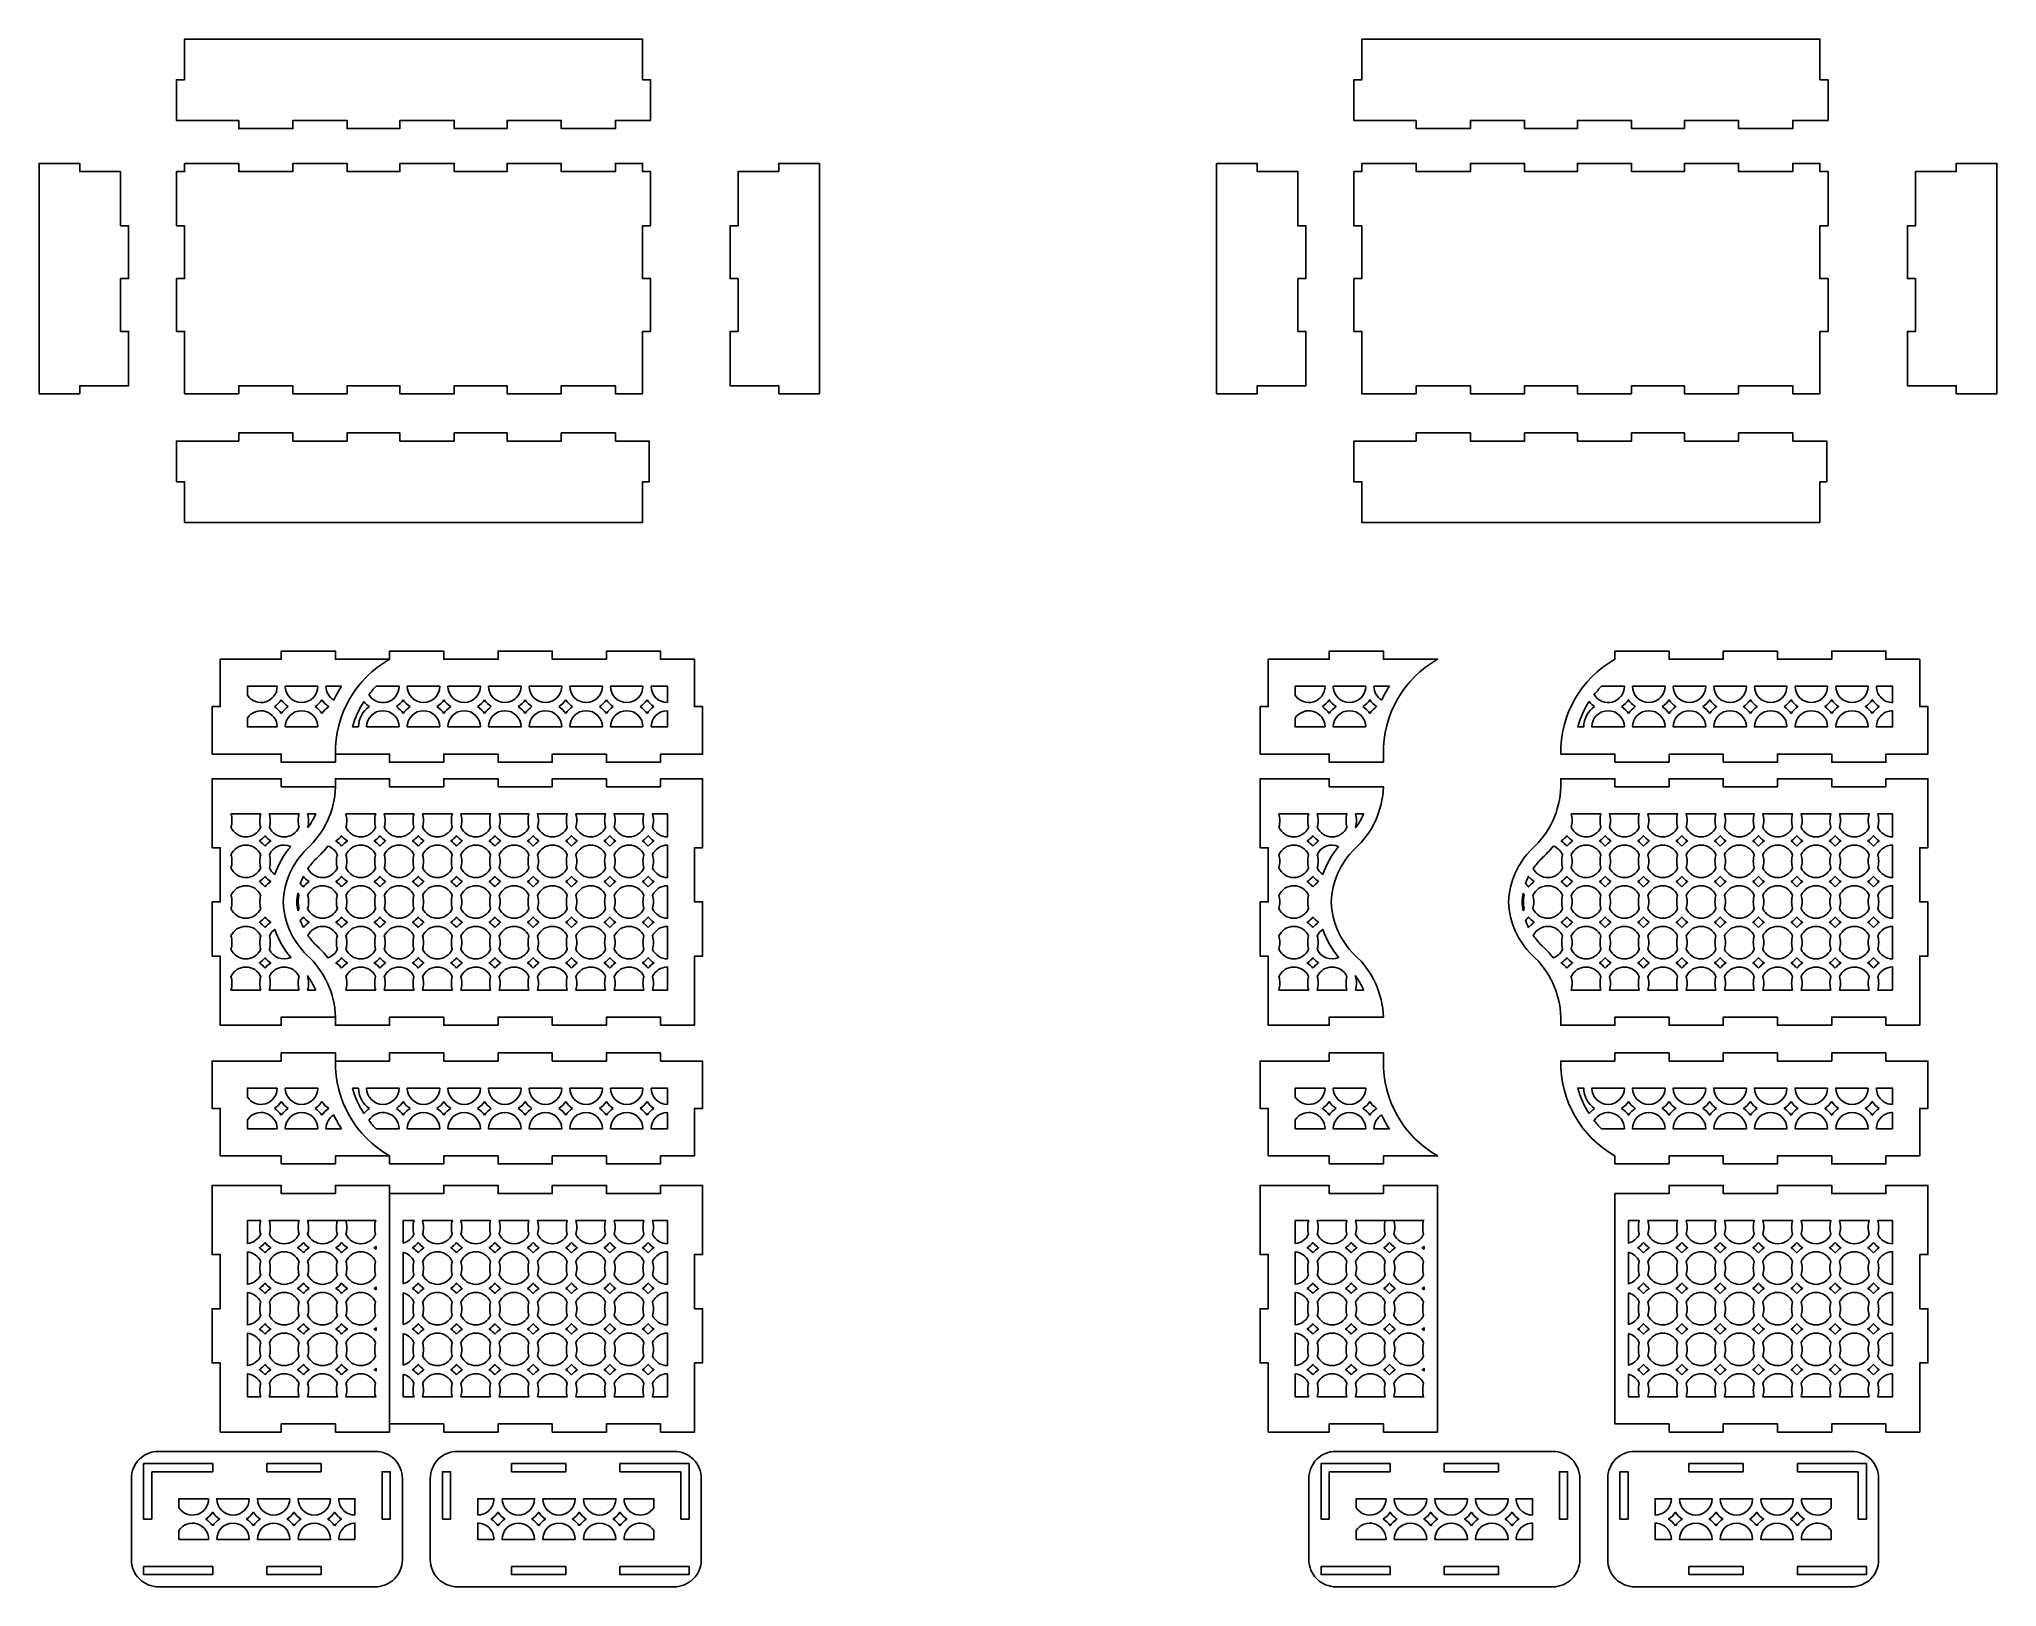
# Model space of a CAD drawing. Header units: millimetres. Extents: x 5253 to 5976, y 1394 to 1966.
import ezdxf

# ---------------------------------------------------------------- set-up
doc = ezdxf.new("R2010")
doc.units = ezdxf.units.MM

msp = doc.modelspace()

# ---------------------------------------------------------------- linework, layer by layer
msp.add_line((5382.72, 1454.64), (5382.72, 1539.64))
for points in [[(5327.04, 1935.67), (5327.04, 1932.67), (5347.04, 1932.67), (5347.04, 1935.67), (5367.04, 1935.67), (5367.04, 1932.67), (5386.54, 1932.67), (5386.54, 1935.67), (5406.54, 1935.67), (5406.54, 1932.67), (5426.04, 1932.67), (5426.04, 1935.67), (5446.04, 1935.67), (5446.04, 1932.67), (5466.04, 1932.67), (5466.04, 1935.67), (5476.04, 1935.67), (5479.04, 1935.67), (5479.04, 1950.67), (5476.04, 1950.67), (5476.04, 1965.67), (5307.04, 1965.67), (5307.04, 1950.67), (5304.04, 1950.67), (5304.04, 1935.67), (5307.04, 1935.67)], [(5761.57, 1935.67), (5761.57, 1932.67), (5781.57, 1932.67), (5781.57, 1935.67), (5801.57, 1935.67), (5801.57, 1932.67), (5821.07, 1932.67), (5821.07, 1935.67), (5841.07, 1935.67), (5841.07, 1932.67), (5860.57, 1932.67), (5860.57, 1935.67), (5880.57, 1935.67), (5880.57, 1932.67), (5900.57, 1932.67), (5900.57, 1935.67), (5910.57, 1935.67), (5913.57, 1935.67), (5913.57, 1950.67), (5910.57, 1950.67), (5910.57, 1965.67), (5741.57, 1965.67), (5741.57, 1950.67), (5738.57, 1950.67), (5738.57, 1935.67), (5741.57, 1935.67)], [(5283.37, 1877.28), (5283.37, 1857.78), (5286.37, 1857.78), (5286.37, 1837.78), (5283.37, 1837.78), (5268.37, 1837.78), (5268.37, 1834.78), (5253.37, 1834.78), (5253.37, 1837.78), (5253.37, 1916.78), (5253.37, 1919.78), (5268.37, 1919.78), (5268.37, 1916.78), (5283.37, 1916.78), (5283.37, 1896.78), (5286.37, 1896.78), (5286.37, 1877.28)], [(5307.04, 1896.78), (5307.04, 1877.28), (5304.04, 1877.28), (5304.04, 1857.78), (5307.04, 1857.78), (5307.04, 1837.78), (5307.04, 1834.78), (5327.04, 1834.78), (5327.04, 1837.78), (5347.04, 1837.78), (5347.04, 1834.78), (5367.04, 1834.78), (5367.04, 1837.78), (5386.54, 1837.78), (5386.54, 1834.78), (5406.54, 1834.78), (5406.54, 1837.78), (5426.04, 1837.78), (5426.04, 1834.78), (5446.04, 1834.78), (5446.04, 1837.78), (5466.04, 1837.78), (5466.04, 1834.78), (5476.04, 1834.78), (5476.04, 1837.78), (5476.04, 1857.78), (5479.04, 1857.78), (5479.04, 1877.28), (5476.04, 1877.28), (5476.04, 1896.78), (5479.04, 1896.78), (5479.04, 1916.78), (5476.04, 1916.78), (5476.04, 1919.78), (5466.04, 1919.78), (5466.04, 1916.78), (5446.04, 1916.78), (5446.04, 1919.78), (5426.04, 1919.78), (5426.04, 1916.78), (5406.54, 1916.78), (5406.54, 1919.78), (5386.54, 1919.78), (5386.54, 1916.78), (5367.04, 1916.78), (5367.04, 1919.78), (5347.04, 1919.78), (5347.04, 1916.78), (5327.04, 1916.78), (5327.04, 1919.78), (5307.04, 1919.78), (5307.04, 1916.78), (5304.04, 1916.78), (5304.04, 1896.78)], [(5511.34, 1877.28), (5511.34, 1857.78), (5508.34, 1857.78), (5508.34, 1837.78), (5511.34, 1837.78), (5526.34, 1837.78), (5526.34, 1834.78), (5541.34, 1834.78), (5541.34, 1837.78), (5541.34, 1916.78), (5541.34, 1919.78), (5526.34, 1919.78), (5526.34, 1916.78), (5511.34, 1916.78), (5511.34, 1896.78), (5508.34, 1896.78), (5508.34, 1877.28)], [(5717.9, 1877.28), (5717.9, 1857.78), (5720.9, 1857.78), (5720.9, 1837.78), (5717.9, 1837.78), (5702.9, 1837.78), (5702.9, 1834.78), (5687.9, 1834.78), (5687.9, 1837.78), (5687.9, 1916.78), (5687.9, 1919.78), (5702.9, 1919.78), (5702.9, 1916.78), (5717.9, 1916.78), (5717.9, 1896.78), (5720.9, 1896.78), (5720.9, 1877.28)], [(5741.57, 1896.78), (5741.57, 1877.28), (5738.57, 1877.28), (5738.57, 1857.78), (5741.57, 1857.78), (5741.57, 1837.78), (5741.57, 1834.78), (5761.57, 1834.78), (5761.57, 1837.78), (5781.57, 1837.78), (5781.57, 1834.78), (5801.57, 1834.78), (5801.57, 1837.78), (5821.07, 1837.78), (5821.07, 1834.78), (5841.07, 1834.78), (5841.07, 1837.78), (5860.57, 1837.78), (5860.57, 1834.78), (5880.57, 1834.78), (5880.57, 1837.78), (5900.57, 1837.78), (5900.57, 1834.78), (5910.57, 1834.78), (5910.57, 1837.78), (5910.57, 1857.78), (5913.57, 1857.78), (5913.57, 1877.28), (5910.57, 1877.28), (5910.57, 1896.78), (5913.57, 1896.78), (5913.57, 1916.78), (5910.57, 1916.78), (5910.57, 1919.78), (5900.57, 1919.78), (5900.57, 1916.78), (5880.57, 1916.78), (5880.57, 1919.78), (5860.57, 1919.78), (5860.57, 1916.78), (5841.07, 1916.78), (5841.07, 1919.78), (5821.07, 1919.78), (5821.07, 1916.78), (5801.57, 1916.78), (5801.57, 1919.78), (5781.57, 1919.78), (5781.57, 1916.78), (5761.57, 1916.78), (5761.57, 1919.78), (5741.57, 1919.78), (5741.57, 1916.78), (5738.57, 1916.78), (5738.57, 1896.78)], [(5945.87, 1877.28), (5945.87, 1857.78), (5942.87, 1857.78), (5942.87, 1837.78), (5945.87, 1837.78), (5960.87, 1837.78), (5960.87, 1834.78), (5975.87, 1834.78), (5975.87, 1837.78), (5975.87, 1916.78), (5975.87, 1919.78), (5960.87, 1919.78), (5960.87, 1916.78), (5945.87, 1916.78), (5945.87, 1896.78), (5942.87, 1896.78), (5942.87, 1877.28)], [(5327.04, 1817.35), (5327.04, 1820.35), (5347.04, 1820.35), (5347.04, 1817.35), (5367.04, 1817.35), (5367.04, 1820.35), (5386.54, 1820.35), (5386.54, 1817.35), (5406.54, 1817.35), (5406.54, 1820.35), (5426.04, 1820.35), (5426.04, 1817.35), (5446.04, 1817.35), (5446.04, 1820.35), (5466.04, 1820.35), (5466.04, 1817.35), (5476.04, 1817.35), (5478.54, 1817.35), (5478.54, 1802.35), (5476.04, 1802.35), (5476.04, 1787.35), (5307.04, 1787.35), (5307.04, 1802.35), (5304.04, 1802.35), (5304.04, 1817.35), (5307.04, 1817.35)], [(5761.57, 1817.35), (5761.57, 1820.35), (5781.57, 1820.35), (5781.57, 1817.35), (5801.57, 1817.35), (5801.57, 1820.35), (5821.07, 1820.35), (5821.07, 1817.35), (5841.07, 1817.35), (5841.07, 1820.35), (5860.57, 1820.35), (5860.57, 1817.35), (5880.57, 1817.35), (5880.57, 1820.35), (5900.57, 1820.35), (5900.57, 1817.35), (5910.57, 1817.35), (5913.07, 1817.35), (5913.07, 1802.35), (5910.57, 1802.35), (5910.57, 1787.35), (5741.57, 1787.35), (5741.57, 1802.35), (5738.57, 1802.35), (5738.57, 1817.35), (5741.57, 1817.35)], [(5422.72, 1698.83), (5422.72, 1701.83), (5402.72, 1701.83), (5402.72, 1698.83), (5382.72, 1698.83), (5382.72, 1701.83), (5362.72, 1701.83), (5362.72, 1698.83), (5342.72, 1698.83), (5342.72, 1701.83), (5317.22, 1701.83), (5317.22, 1719.33), (5320.22, 1719.33), (5320.22, 1736.83), (5342.72, 1736.83), (5342.72, 1739.83), (5362.72, 1739.83), (5362.72, 1736.83), (5382.72, 1736.83), (5382.72, 1739.83), (5402.72, 1739.83), (5402.72, 1736.83), (5422.72, 1736.83), (5422.72, 1739.83), (5442.72, 1739.83), (5442.72, 1736.83), (5462.72, 1736.83), (5462.72, 1739.83), (5482.72, 1739.83), (5482.72, 1736.83), (5495.22, 1736.83), (5495.22, 1719.33), (5498.22, 1719.33), (5498.22, 1701.83), (5482.72, 1701.83), (5482.72, 1698.83), (5462.72, 1698.83), (5462.72, 1701.83), (5442.72, 1701.83), (5442.72, 1698.83)], [(5382.72, 1591.55), (5382.72, 1588.55), (5362.72, 1588.55), (5362.72, 1591.55), (5342.72, 1591.55), (5342.72, 1588.55), (5317.22, 1588.55), (5317.22, 1571.05), (5320.22, 1571.05), (5320.22, 1553.55), (5342.72, 1553.55), (5342.72, 1550.55), (5362.72, 1550.55), (5362.72, 1553.55), (5382.72, 1553.55), (5382.72, 1550.55), (5402.72, 1550.55), (5402.72, 1553.55), (5422.72, 1553.55), (5422.72, 1550.55), (5442.72, 1550.55), (5442.72, 1553.55), (5462.72, 1553.55), (5462.72, 1550.55), (5482.72, 1550.55), (5482.72, 1553.55), (5495.22, 1553.55), (5495.22, 1571.05), (5498.22, 1571.05), (5498.22, 1588.55), (5482.72, 1588.55), (5482.72, 1591.55), (5462.72, 1591.55), (5462.72, 1588.55), (5442.72, 1588.55), (5442.72, 1591.55), (5422.72, 1591.55), (5422.72, 1588.55), (5402.72, 1588.55), (5402.72, 1591.55)], [(5769.47, 1542.64), (5749.47, 1542.64), (5749.47, 1539.64), (5729.47, 1539.64), (5729.47, 1542.64), (5706.97, 1542.64), (5703.97, 1542.64), (5703.97, 1539.64), (5703.97, 1517.14), (5706.97, 1517.14), (5706.97, 1497.14), (5703.97, 1497.14), (5703.97, 1477.14), (5706.97, 1477.14), (5706.97, 1454.64), (5706.97, 1451.64), (5729.47, 1451.64), (5729.47, 1454.64), (5749.47, 1454.64), (5749.47, 1451.64), (5769.47, 1451.64), (5769.47, 1454.64), (5769.47, 1539.64)], [(5854.92, 1451.64), (5854.92, 1454.64), (5834.92, 1454.64), (5834.92, 1539.64), (5854.92, 1539.64), (5854.92, 1542.64), (5874.92, 1542.64), (5874.92, 1539.64), (5894.92, 1539.64), (5894.92, 1542.64), (5914.92, 1542.64), (5914.92, 1539.64), (5934.92, 1539.64), (5934.92, 1542.64), (5950.42, 1542.64), (5950.42, 1517.14), (5947.42, 1517.14), (5947.42, 1497.14), (5950.42, 1497.14), (5950.42, 1477.14), (5947.42, 1477.14), (5947.42, 1454.64), (5947.42, 1451.64), (5934.92, 1451.64), (5934.92, 1454.64), (5914.92, 1454.64), (5914.92, 1451.64), (5894.92, 1451.64), (5894.92, 1454.64), (5874.92, 1454.64), (5874.92, 1451.64)], [(5294.92, 1437), (5294.92, 1419.5), (5291.92, 1419.5), (5291.92, 1437), (5291.92, 1440), (5294.92, 1440), (5317.42, 1440), (5317.42, 1437)], [(5337.42, 1440), (5337.42, 1437), (5357.42, 1437), (5357.42, 1440)], [(5447.72, 1440), (5447.72, 1437), (5427.72, 1437), (5427.72, 1440)], [(5490.22, 1437), (5490.22, 1419.5), (5493.22, 1419.5), (5493.22, 1437), (5493.22, 1440), (5490.22, 1440), (5467.72, 1440), (5467.72, 1437)], [(5729.46, 1437), (5729.46, 1419.5), (5726.46, 1419.5), (5726.46, 1437), (5726.46, 1440), (5729.46, 1440), (5751.96, 1440), (5751.96, 1437)], [(5771.96, 1440), (5771.96, 1437), (5791.96, 1437), (5791.96, 1440)], [(5882.25, 1440), (5882.25, 1437), (5862.25, 1437), (5862.25, 1440)], [(5924.75, 1437), (5924.75, 1419.5), (5927.75, 1419.5), (5927.75, 1437), (5927.75, 1440), (5924.75, 1440), (5902.25, 1440), (5902.25, 1437)], [(5382.92, 1419.5), (5382.92, 1437), (5379.92, 1437), (5379.92, 1419.5)], [(5402.22, 1419.5), (5402.22, 1437), (5405.22, 1437), (5405.22, 1419.5)], [(5817.46, 1419.5), (5817.46, 1437), (5814.46, 1437), (5814.46, 1419.5)], [(5836.75, 1419.5), (5836.75, 1437), (5839.75, 1437), (5839.75, 1419.5)], [(5294.92, 1402), (5291.92, 1402), (5291.92, 1399), (5294.92, 1399), (5317.42, 1399), (5317.42, 1402)], [(5337.42, 1399), (5337.42, 1402), (5357.42, 1402), (5357.42, 1399)], [(5447.72, 1399), (5447.72, 1402), (5427.72, 1402), (5427.72, 1399)], [(5490.22, 1402), (5493.22, 1402), (5493.22, 1399), (5490.22, 1399), (5467.72, 1399), (5467.72, 1402)], [(5729.46, 1402), (5726.46, 1402), (5726.46, 1399), (5729.46, 1399), (5751.96, 1399), (5751.96, 1402)], [(5771.96, 1399), (5771.96, 1402), (5791.96, 1402), (5791.96, 1399)], [(5882.25, 1399), (5882.25, 1402), (5862.25, 1402), (5862.25, 1399)], [(5924.75, 1402), (5927.75, 1402), (5927.75, 1399), (5924.75, 1399), (5902.25, 1399), (5902.25, 1402)]]:
    msp.add_lwpolyline(points, close=True)
for points in [[(5749.47, 1701.83), (5749.47, 1698.83), (5729.47, 1698.83), (5729.47, 1701.83), (5703.97, 1701.83), (5703.97, 1719.33), (5706.97, 1719.33), (5706.97, 1736.83), (5729.47, 1736.83), (5729.47, 1739.83), (5749.47, 1739.83), (5749.47, 1736.83), (5769.47, 1736.83, 0.275396)], [(5854.92, 1701.83), (5854.92, 1698.83), (5834.92, 1698.83), (5834.92, 1701.83), (5814.92, 1701.83, -0.275396), (5834.92, 1736.83), (5834.92, 1739.83), (5854.92, 1739.83), (5854.92, 1736.83), (5874.92, 1736.83), (5874.92, 1739.83), (5894.92, 1739.83), (5894.92, 1736.83), (5914.92, 1736.83), (5914.92, 1739.83), (5934.92, 1739.83), (5934.92, 1736.83), (5947.42, 1736.83), (5947.42, 1719.33), (5950.42, 1719.33), (5950.42, 1701.83), (5934.92, 1701.83), (5934.92, 1698.83), (5914.92, 1698.83), (5914.92, 1701.83), (5894.92, 1701.83), (5894.92, 1698.83), (5874.92, 1698.83), (5874.92, 1701.83)], [(5716.97, 1723.52), (5716.97, 1726.83), (5727.97, 1726.83, -0.742955)], [(5730.97, 1726.83), (5742.97, 1726.83, -1)], [(5748.82, 1721.73, -0.260137), (5745.97, 1726.83), (5751.69, 1726.83, 0.033057)], [(5829.95, 1726.83), (5838.42, 1726.83, -0.76349), (5827.25, 1723.78, -0.02967)], [(5841.42, 1726.83), (5853.42, 1726.83, -1)], [(5856.42, 1726.83), (5868.42, 1726.83, -1)], [(5871.42, 1726.83), (5883.42, 1726.83, -1)], [(5886.42, 1726.83), (5898.42, 1726.83, -1)], [(5901.42, 1726.83), (5913.42, 1726.83, -1)], [(5916.42, 1726.83), (5928.42, 1726.83, -1)], [(5931.42, 1726.83), (5937.42, 1726.83), (5937.42, 1720.83, -0.414214)], [(5729.47, 1716.81, 0.10019), (5726.94, 1719.33, 0.10019), (5729.47, 1721.86, 0.10019), (5731.99, 1719.33, 0.10019)], [(5741.94, 1719.33, 0.10019), (5744.47, 1721.86, 0.10019), (5746.99, 1719.33, 0.10019), (5744.47, 1716.81, 0.10019)], [(5827.44, 1719.33, 0.251381), (5823.42, 1711.83), (5821.19, 1711.83, -0.075096), (5825.4, 1721.19, 0.077116)], [(5837.39, 1719.33, 0.10019), (5839.92, 1721.86, 0.10019), (5842.44, 1719.33, 0.10019), (5839.92, 1716.81, 0.10019)], [(5852.39, 1719.33, 0.10019), (5854.92, 1721.86, 0.10019), (5857.44, 1719.33, 0.10019), (5854.92, 1716.81, 0.10019)], [(5869.92, 1716.81, 0.10019), (5867.39, 1719.33, 0.10019), (5869.92, 1721.86, 0.10019), (5872.44, 1719.33, 0.10019)], [(5884.92, 1716.81, 0.10019), (5882.39, 1719.33, 0.10019), (5884.92, 1721.86, 0.10019), (5887.44, 1719.33, 0.10019)], [(5897.39, 1719.33, 0.10019), (5899.92, 1721.86, 0.10019), (5902.44, 1719.33, 0.10019), (5899.92, 1716.81, 0.10019)], [(5914.92, 1716.81, 0.10019), (5912.39, 1719.33, 0.10019), (5914.92, 1721.86, 0.10019), (5917.44, 1719.33, 0.10019)], [(5929.92, 1716.81, 0.10019), (5927.39, 1719.33, 0.10019), (5929.92, 1721.86, 0.10019), (5932.44, 1719.33, 0.10019)], [(5727.97, 1711.83), (5716.97, 1711.83), (5716.97, 1715.15, -0.742955)], [(5742.97, 1711.83), (5730.97, 1711.83, -1)], [(5838.42, 1711.83), (5826.42, 1711.83, -1)], [(5853.42, 1711.83), (5841.42, 1711.83, -1)], [(5868.42, 1711.83), (5856.42, 1711.83, -1)], [(5883.42, 1711.83), (5871.42, 1711.83, -1)], [(5898.42, 1711.83), (5886.42, 1711.83, -1)], [(5913.42, 1711.83), (5901.42, 1711.83, -1)], [(5928.42, 1711.83), (5916.42, 1711.83, -1)], [(5937.42, 1717.83), (5937.42, 1711.83), (5931.42, 1711.83, -0.414214)], [(5749.47, 1604.75, 0.204168), (5738.9, 1627.67, -0.193197), (5730.2, 1647.25, -0.193197), (5738.9, 1666.82, 0.204168), (5749.47, 1689.75), (5729.47, 1689.75), (5729.47, 1692.75), (5703.97, 1692.75), (5703.97, 1667.25), (5706.97, 1667.25), (5706.97, 1647.25), (5703.97, 1647.25), (5703.97, 1627.25), (5706.97, 1627.25), (5706.97, 1601.75), (5729.47, 1601.75), (5729.47, 1604.75)], [(5834.92, 1689.75), (5854.92, 1689.75), (5854.92, 1692.75), (5874.92, 1692.75), (5874.92, 1689.75), (5894.92, 1689.75), (5894.92, 1692.75), (5914.92, 1692.75), (5914.92, 1689.75), (5934.92, 1689.75), (5934.92, 1692.75), (5950.42, 1692.75), (5950.42, 1667.25), (5947.42, 1667.25), (5947.42, 1647.25), (5950.42, 1647.25), (5950.42, 1627.25), (5947.42, 1627.25), (5947.42, 1601.75), (5934.92, 1601.75), (5934.92, 1604.75), (5914.92, 1604.75), (5914.92, 1601.75), (5894.92, 1601.75), (5894.92, 1604.75), (5874.92, 1604.75), (5874.92, 1601.75), (5854.92, 1601.75), (5854.92, 1604.75), (5834.92, 1604.75), (5834.92, 1601.75), (5814.92, 1601.75), (5814.92, 1604.75, 0.204168), (5804.35, 1627.67, -0.193197), (5795.66, 1647.25, -0.193197), (5804.35, 1666.82, 0.204168), (5814.92, 1689.75), (5814.92, 1692.75), (5834.92, 1692.75)], [(5335.13, 1674.8, -0.64906), (5324.17, 1674.8, 0.14), (5324.16, 1679.75), (5335.15, 1679.75, 0.14)], [(5349.28, 1674.8, -0.64906), (5338.32, 1674.8, 0.14), (5338.3, 1679.75), (5349.29, 1679.75, 0.14)], [(5377.56, 1674.8, -0.64906), (5366.6, 1674.8, 0.14), (5366.58, 1679.75), (5377.58, 1679.75, 0.14)], [(5391.7, 1674.8, -0.64906), (5380.74, 1674.8, 0.14), (5380.73, 1679.75), (5391.72, 1679.75, 0.14)], [(5405.85, 1674.8, -0.64906), (5394.89, 1674.8, 0.14), (5394.87, 1679.75), (5405.86, 1679.75, 0.14)], [(5419.99, 1674.8, -0.64906), (5409.03, 1674.8, 0.14), (5409.01, 1679.75), (5420, 1679.75, 0.14)], [(5434.13, 1674.8, -0.64906), (5423.17, 1674.8, 0.14), (5423.15, 1679.75), (5434.15, 1679.75, 0.14)], [(5448.27, 1674.8, -0.64906), (5437.31, 1674.8, 0.14), (5437.3, 1679.75), (5448.29, 1679.75, 0.14)], [(5462.41, 1674.8, -0.64906), (5451.45, 1674.8, 0.14), (5451.44, 1679.75), (5462.43, 1679.75, 0.14)], [(5476.56, 1674.8, -0.64906), (5465.6, 1674.8, 0.14), (5465.58, 1679.75), (5476.57, 1679.75, 0.14)], [(5479.74, 1674.8, 0.14), (5479.72, 1679.75), (5485.22, 1679.75), (5485.22, 1671.25, -0.29608)], [(5721.88, 1674.8, -0.64906), (5710.92, 1674.8, 0.14), (5710.91, 1679.75), (5721.9, 1679.75, 0.14)], [(5736.03, 1674.8, -0.64906), (5725.07, 1674.8, 0.14), (5725.05, 1679.75), (5736.04, 1679.75, 0.14)], [(5829.76, 1674.8, -0.64906), (5818.8, 1674.8, 0.14), (5818.78, 1679.75), (5829.78, 1679.75, 0.14)], [(5843.9, 1674.8, -0.64906), (5832.94, 1674.8, 0.14), (5832.93, 1679.75), (5843.92, 1679.75, 0.14)], [(5858.05, 1674.8, -0.64906), (5847.09, 1674.8, 0.14), (5847.07, 1679.75), (5858.06, 1679.75, 0.14)], [(5872.19, 1674.8, -0.64906), (5861.23, 1674.8, 0.14), (5861.21, 1679.75), (5872.2, 1679.75, 0.14)], [(5886.33, 1674.8, -0.64906), (5875.37, 1674.8, 0.14), (5875.35, 1679.75), (5886.35, 1679.75, 0.14)], [(5900.47, 1674.8, -0.64906), (5889.51, 1674.8, 0.14), (5889.5, 1679.75), (5900.49, 1679.75, 0.14)], [(5914.61, 1674.8, -0.64906), (5903.65, 1674.8, 0.14), (5903.64, 1679.75), (5914.63, 1679.75, 0.14)], [(5928.76, 1674.8, -0.64906), (5917.8, 1674.8, 0.14), (5917.78, 1679.75), (5928.77, 1679.75, 0.14)], [(5931.94, 1674.8, 0.14), (5931.92, 1679.75), (5937.42, 1679.75), (5937.42, 1671.25, -0.29608)], [(5336.73, 1667.81, 0.079693), (5334.63, 1669.75, 0.079693), (5336.73, 1671.68, 0.079693), (5338.82, 1669.75, 0.079693)], [(5365.01, 1667.81, 0.079693), (5362.91, 1669.75, 0.079693), (5365.01, 1671.68, 0.079693), (5367.11, 1669.75, 0.079693)], [(5379.15, 1667.81, 0.079693), (5377.06, 1669.75, 0.079693), (5379.15, 1671.68, 0.079693), (5381.25, 1669.75, 0.079693)], [(5393.29, 1667.81, 0.079693), (5391.2, 1669.75, 0.079693), (5393.29, 1671.68, 0.079693), (5395.39, 1669.75, 0.079693)], [(5407.44, 1667.81, 0.079693), (5405.34, 1669.75, 0.079693), (5407.44, 1671.68, 0.079693), (5409.53, 1669.75, 0.079693)], [(5421.58, 1667.81, 0.079693), (5419.48, 1669.75, 0.079693), (5421.58, 1671.68, 0.079693), (5423.67, 1669.75, 0.079693)], [(5435.72, 1667.81, 0.079693), (5433.62, 1669.75, 0.079693), (5435.72, 1671.68, 0.079693), (5437.82, 1669.75, 0.079693)], [(5449.86, 1667.81, 0.079693), (5447.77, 1669.75, 0.079693), (5449.86, 1671.68, 0.079693), (5451.96, 1669.75, 0.079693)], [(5464.01, 1667.81, 0.079693), (5461.91, 1669.75, 0.079693), (5464.01, 1671.68, 0.079693), (5466.1, 1669.75, 0.079693)], [(5478.15, 1667.81, 0.079693), (5476.05, 1669.75, 0.079693), (5478.15, 1671.68, 0.079693), (5480.24, 1669.75, 0.079693)], [(5723.47, 1667.81, 0.079693), (5721.38, 1669.75, 0.079693), (5723.47, 1671.68, 0.079693), (5725.57, 1669.75, 0.079693)], [(5817.21, 1667.81, 0.079693), (5815.11, 1669.75, 0.079693), (5817.21, 1671.68, 0.079693), (5819.31, 1669.75, 0.079693)], [(5831.35, 1667.81, 0.079693), (5829.26, 1669.75, 0.079693), (5831.35, 1671.68, 0.079693), (5833.45, 1669.75, 0.079693)], [(5845.49, 1667.81, 0.079693), (5843.4, 1669.75, 0.079693), (5845.49, 1671.68, 0.079693), (5847.59, 1669.75, 0.079693)], [(5859.64, 1667.81, 0.079693), (5857.54, 1669.75, 0.079693), (5859.64, 1671.68, 0.079693), (5861.73, 1669.75, 0.079693)], [(5873.78, 1667.81, 0.079693), (5871.68, 1669.75, 0.079693), (5873.78, 1671.68, 0.079693), (5875.87, 1669.75, 0.079693)], [(5887.92, 1667.81, 0.079693), (5885.82, 1669.75, 0.079693), (5887.92, 1671.68, 0.079693), (5890.02, 1669.75, 0.079693)], [(5902.06, 1667.81, 0.079693), (5899.97, 1669.75, 0.079693), (5902.06, 1671.68, 0.079693), (5904.16, 1669.75, 0.079693)], [(5916.2, 1667.81, 0.079693), (5914.11, 1669.75, 0.079693), (5916.2, 1671.68, 0.079693), (5918.3, 1669.75, 0.079693)], [(5930.35, 1667.81, 0.079693), (5928.25, 1669.75, 0.079693), (5930.35, 1671.68, 0.079693), (5932.44, 1669.75, 0.079693)], [(5335.13, 1659.8, -0.64906), (5324.17, 1659.8, 0.138325), (5324.17, 1664.69, -0.64906), (5335.13, 1664.69, 0.138325)], [(5363.42, 1664.69, 0.138325), (5363.42, 1659.8, -0.63473), (5352.56, 1659.58, -0.049493), (5355.57, 1663.18, 0.043307), (5359.94, 1667.9, -0.205753)], [(5377.56, 1659.8, -0.64906), (5366.6, 1659.8, 0.138325), (5366.6, 1664.69, -0.64906), (5377.56, 1664.69, 0.138325)], [(5391.7, 1659.8, -0.64906), (5380.74, 1659.8, 0.138325), (5380.74, 1664.69, -0.64906), (5391.7, 1664.69, 0.138325)], [(5405.85, 1659.8, -0.64906), (5394.89, 1659.8, 0.138325), (5394.89, 1664.69, -0.64906), (5405.85, 1664.69, 0.138325)], [(5419.99, 1659.8, -0.64906), (5409.03, 1659.8, 0.138325), (5409.03, 1664.69, -0.64906), (5419.99, 1664.69, 0.138325)], [(5434.13, 1659.8, -0.64906), (5423.17, 1659.8, 0.138325), (5423.17, 1664.69, -0.64906), (5434.13, 1664.69, 0.138325)], [(5448.27, 1659.8, -0.64906), (5437.31, 1659.8, 0.138325), (5437.31, 1664.69, -0.64906), (5448.27, 1664.69, 0.138325)], [(5462.41, 1659.8, -0.64906), (5451.45, 1659.8, 0.138325), (5451.45, 1664.69, -0.64906), (5462.41, 1664.69, 0.138325)], [(5476.56, 1659.8, -0.64906), (5465.6, 1659.8, 0.138325), (5465.6, 1664.69, -0.64906), (5476.56, 1664.69, 0.138325)], [(5479.74, 1664.69, -0.29608), (5485.22, 1668.25), (5485.22, 1656.25, -0.29608), (5479.74, 1659.8, 0.138325)], [(5721.88, 1659.8, -0.64906), (5710.92, 1659.8, 0.138325), (5710.92, 1664.69, -0.64906), (5721.88, 1664.69, 0.138325)], [(5815.62, 1664.69, 0.138325), (5815.62, 1659.8, -0.63473), (5804.76, 1659.58, -0.049493), (5807.77, 1663.18, 0.043307), (5812.14, 1667.9, -0.205753)], [(5829.76, 1659.8, -0.64906), (5818.8, 1659.8, 0.138325), (5818.8, 1664.69, -0.64906), (5829.76, 1664.69, 0.138325)], [(5843.9, 1659.8, -0.64906), (5832.94, 1659.8, 0.138325), (5832.94, 1664.69, -0.64906), (5843.9, 1664.69, 0.138325)], [(5858.05, 1659.8, -0.64906), (5847.09, 1659.8, 0.138325), (5847.09, 1664.69, -0.64906), (5858.05, 1664.69, 0.138325)], [(5872.19, 1659.8, -0.64906), (5861.23, 1659.8, 0.138325), (5861.23, 1664.69, -0.64906), (5872.19, 1664.69, 0.138325)], [(5886.33, 1659.8, -0.64906), (5875.37, 1659.8, 0.138325), (5875.37, 1664.69, -0.64906), (5886.33, 1664.69, 0.138325)], [(5900.47, 1659.8, -0.64906), (5889.51, 1659.8, 0.138325), (5889.51, 1664.69, -0.64906), (5900.47, 1664.69, 0.138325)], [(5914.61, 1659.8, -0.64906), (5903.65, 1659.8, 0.138325), (5903.65, 1664.69, -0.64906), (5914.61, 1664.69, 0.138325)], [(5928.76, 1659.8, -0.64906), (5917.8, 1659.8, 0.138325), (5917.8, 1664.69, -0.64906), (5928.76, 1664.69, 0.138325)], [(5931.94, 1664.69, -0.29608), (5937.42, 1668.25), (5937.42, 1656.25, -0.29608), (5931.94, 1659.8, 0.138325)], [(5336.73, 1652.81, 0.079693), (5334.63, 1654.75, 0.079693), (5336.73, 1656.68, 0.079693), (5338.82, 1654.75, 0.079693)], [(5352.96, 1654.75, 0.079693), (5350.87, 1652.81, 0.045266), (5349.75, 1654, -0.030611), (5350.87, 1656.68, 0.079621)], [(5365.01, 1652.81, 0.079693), (5362.91, 1654.75, 0.079693), (5365.01, 1656.68, 0.079693), (5367.11, 1654.75, 0.079693)], [(5379.15, 1652.81, 0.079693), (5377.06, 1654.75, 0.079693), (5379.15, 1656.68, 0.079693), (5381.25, 1654.75, 0.079693)], [(5393.29, 1652.81, 0.079693), (5391.2, 1654.75, 0.079693), (5393.29, 1656.68, 0.079693), (5395.39, 1654.75, 0.079693)], [(5407.44, 1652.81, 0.079693), (5405.34, 1654.75, 0.079693), (5407.44, 1656.68, 0.079693), (5409.53, 1654.75, 0.079693)], [(5421.58, 1652.81, 0.079693), (5419.48, 1654.75, 0.079693), (5421.58, 1656.68, 0.079693), (5423.67, 1654.75, 0.079693)], [(5435.72, 1652.81, 0.079693), (5433.62, 1654.75, 0.079693), (5435.72, 1656.68, 0.079693), (5437.82, 1654.75, 0.079693)], [(5449.86, 1652.81, 0.079693), (5447.77, 1654.75, 0.079693), (5449.86, 1656.68, 0.079693), (5451.96, 1654.75, 0.079693)], [(5464.01, 1652.81, 0.079693), (5461.91, 1654.75, 0.079693), (5464.01, 1656.68, 0.079693), (5466.1, 1654.75, 0.079693)], [(5478.15, 1652.81, 0.079693), (5476.05, 1654.75, 0.079693), (5478.15, 1656.68, 0.079693), (5480.24, 1654.75, 0.079693)], [(5723.47, 1652.81, 0.079693), (5721.38, 1654.75, 0.079693), (5723.47, 1656.68, 0.079693), (5725.57, 1654.75, 0.079693)], [(5805.16, 1654.75, 0.079693), (5803.07, 1652.81, 0.045266), (5801.95, 1654, -0.030611), (5803.07, 1656.68, 0.079621)], [(5817.21, 1652.81, 0.079693), (5815.11, 1654.75, 0.079693), (5817.21, 1656.68, 0.079693), (5819.31, 1654.75, 0.079693)], [(5831.35, 1652.81, 0.079693), (5829.26, 1654.75, 0.079693), (5831.35, 1656.68, 0.079693), (5833.45, 1654.75, 0.079693)], [(5845.49, 1652.81, 0.079693), (5843.4, 1654.75, 0.079693), (5845.49, 1656.68, 0.079693), (5847.59, 1654.75, 0.079693)], [(5859.64, 1652.81, 0.079693), (5857.54, 1654.75, 0.079693), (5859.64, 1656.68, 0.079693), (5861.73, 1654.75, 0.079693)], [(5873.78, 1652.81, 0.079693), (5871.68, 1654.75, 0.079693), (5873.78, 1656.68, 0.079693), (5875.87, 1654.75, 0.079693)], [(5887.92, 1652.81, 0.079693), (5885.82, 1654.75, 0.079693), (5887.92, 1656.68, 0.079693), (5890.02, 1654.75, 0.079693)], [(5902.06, 1652.81, 0.079693), (5899.97, 1654.75, 0.079693), (5902.06, 1656.68, 0.079693), (5904.16, 1654.75, 0.079693)], [(5916.2, 1652.81, 0.079693), (5914.11, 1654.75, 0.079693), (5916.2, 1656.68, 0.079693), (5918.3, 1654.75, 0.079693)], [(5930.35, 1652.81, 0.079693), (5928.25, 1654.75, 0.079693), (5930.35, 1656.68, 0.079693), (5932.44, 1654.75, 0.079693)], [(5335.13, 1644.8, -0.64906), (5324.17, 1644.8, 0.138325), (5324.17, 1649.69, -0.64906), (5335.13, 1649.69, 0.138325)], [(5363.42, 1644.8, -0.64906), (5352.46, 1644.8, 0.138325), (5352.46, 1649.69, -0.64906), (5363.42, 1649.69, 0.138325)], [(5377.56, 1644.8, -0.64906), (5366.6, 1644.8, 0.138325), (5366.6, 1649.69, -0.64906), (5377.56, 1649.69, 0.138325)], [(5391.7, 1644.8, -0.64906), (5380.74, 1644.8, 0.138325), (5380.74, 1649.69, -0.64906), (5391.7, 1649.69, 0.138325)], [(5405.85, 1644.8, -0.64906), (5394.89, 1644.8, 0.138325), (5394.89, 1649.69, -0.64906), (5405.85, 1649.69, 0.138325)], [(5419.99, 1644.8, -0.64906), (5409.03, 1644.8, 0.138325), (5409.03, 1649.69, -0.64906), (5419.99, 1649.69, 0.138325)], [(5434.13, 1644.8, -0.64906), (5423.17, 1644.8, 0.138325), (5423.17, 1649.69, -0.64906), (5434.13, 1649.69, 0.138325)], [(5448.27, 1644.8, -0.64906), (5437.31, 1644.8, 0.138325), (5437.31, 1649.69, -0.64906), (5448.27, 1649.69, 0.138325)], [(5462.41, 1644.8, -0.64906), (5451.45, 1644.8, 0.138325), (5451.45, 1649.69, -0.64906), (5462.41, 1649.69, 0.138325)], [(5476.56, 1644.8, -0.64906), (5465.6, 1644.8, 0.138325), (5465.6, 1649.69, -0.64906), (5476.56, 1649.69, 0.138325)], [(5479.74, 1649.69, -0.29608), (5485.22, 1653.25), (5485.22, 1641.25, -0.29608), (5479.74, 1644.8, 0.138325)], [(5721.88, 1644.8, -0.64906), (5710.92, 1644.8, 0.138325), (5710.92, 1649.69, -0.64906), (5721.88, 1649.69, 0.138325)], [(5815.62, 1644.8, -0.64906), (5804.66, 1644.8, 0.138325), (5804.66, 1649.69, -0.64906), (5815.62, 1649.69, 0.138325)], [(5829.76, 1644.8, -0.64906), (5818.8, 1644.8, 0.138325), (5818.8, 1649.69, -0.64906), (5829.76, 1649.69, 0.138325)], [(5843.9, 1644.8, -0.64906), (5832.94, 1644.8, 0.138325), (5832.94, 1649.69, -0.64906), (5843.9, 1649.69, 0.138325)], [(5858.05, 1644.8, -0.64906), (5847.09, 1644.8, 0.138325), (5847.09, 1649.69, -0.64906), (5858.05, 1649.69, 0.138325)], [(5872.19, 1644.8, -0.64906), (5861.23, 1644.8, 0.138325), (5861.23, 1649.69, -0.64906), (5872.19, 1649.69, 0.138325)], [(5886.33, 1644.8, -0.64906), (5875.37, 1644.8, 0.138325), (5875.37, 1649.69, -0.64906), (5886.33, 1649.69, 0.138325)], [(5900.47, 1644.8, -0.64906), (5889.51, 1644.8, 0.138325), (5889.51, 1649.69, -0.64906), (5900.47, 1649.69, 0.138325)], [(5914.61, 1644.8, -0.64906), (5903.65, 1644.8, 0.138325), (5903.65, 1649.69, -0.64906), (5914.61, 1649.69, 0.138325)], [(5928.76, 1644.8, -0.64906), (5917.8, 1644.8, 0.138325), (5917.8, 1649.69, -0.64906), (5928.76, 1649.69, 0.138325)], [(5931.94, 1649.69, -0.29608), (5937.42, 1653.25), (5937.42, 1641.25, -0.29608), (5931.94, 1644.8, 0.138325)], [(5336.73, 1637.81, 0.079693), (5334.63, 1639.75, 0.079693), (5336.73, 1641.68, 0.079693), (5338.82, 1639.75, 0.079693)], [(5350.87, 1637.82, -0.030611), (5349.75, 1640.5, 0.045266), (5350.87, 1641.68, 0.079693), (5352.96, 1639.75, 0.079621)], [(5365.01, 1637.81, 0.079693), (5362.91, 1639.75, 0.079693), (5365.01, 1641.68, 0.079693), (5367.11, 1639.75, 0.079693)], [(5379.15, 1637.81, 0.079693), (5377.06, 1639.75, 0.079693), (5379.15, 1641.68, 0.079693), (5381.25, 1639.75, 0.079693)], [(5393.29, 1637.81, 0.079693), (5391.2, 1639.75, 0.079693), (5393.29, 1641.68, 0.079693), (5395.39, 1639.75, 0.079693)], [(5407.44, 1637.81, 0.079693), (5405.34, 1639.75, 0.079693), (5407.44, 1641.68, 0.079693), (5409.53, 1639.75, 0.079693)], [(5421.58, 1637.81, 0.079693), (5419.48, 1639.75, 0.079693), (5421.58, 1641.68, 0.079693), (5423.67, 1639.75, 0.079693)], [(5435.72, 1637.81, 0.079693), (5433.62, 1639.75, 0.079693), (5435.72, 1641.68, 0.079693), (5437.82, 1639.75, 0.079693)], [(5449.86, 1637.81, 0.079693), (5447.77, 1639.75, 0.079693), (5449.86, 1641.68, 0.079693), (5451.96, 1639.75, 0.079693)], [(5464.01, 1637.81, 0.079693), (5461.91, 1639.75, 0.079693), (5464.01, 1641.68, 0.079693), (5466.1, 1639.75, 0.079693)], [(5478.15, 1637.81, 0.079693), (5476.05, 1639.75, 0.079693), (5478.15, 1641.68, 0.079693), (5480.24, 1639.75, 0.079693)], [(5723.47, 1637.81, 0.079693), (5721.38, 1639.75, 0.079693), (5723.47, 1641.68, 0.079693), (5725.57, 1639.75, 0.079693)], [(5803.07, 1637.82, -0.030611), (5801.95, 1640.5, 0.045266), (5803.07, 1641.68, 0.079693), (5805.16, 1639.75, 0.079621)], [(5817.21, 1637.81, 0.079693), (5815.11, 1639.75, 0.079693), (5817.21, 1641.68, 0.079693), (5819.31, 1639.75, 0.079693)], [(5831.35, 1637.81, 0.079693), (5829.26, 1639.75, 0.079693), (5831.35, 1641.68, 0.079693), (5833.45, 1639.75, 0.079693)], [(5845.49, 1637.81, 0.079693), (5843.4, 1639.75, 0.079693), (5845.49, 1641.68, 0.079693), (5847.59, 1639.75, 0.079693)], [(5859.64, 1637.81, 0.079693), (5857.54, 1639.75, 0.079693), (5859.64, 1641.68, 0.079693), (5861.73, 1639.75, 0.079693)], [(5873.78, 1637.81, 0.079693), (5871.68, 1639.75, 0.079693), (5873.78, 1641.68, 0.079693), (5875.87, 1639.75, 0.079693)], [(5887.92, 1637.81, 0.079693), (5885.82, 1639.75, 0.079693), (5887.92, 1641.68, 0.079693), (5890.02, 1639.75, 0.079693)], [(5902.06, 1637.81, 0.079693), (5899.97, 1639.75, 0.079693), (5902.06, 1641.68, 0.079693), (5904.16, 1639.75, 0.079693)], [(5916.2, 1637.81, 0.079693), (5914.11, 1639.75, 0.079693), (5916.2, 1641.68, 0.079693), (5918.3, 1639.75, 0.079693)], [(5930.35, 1637.81, 0.079693), (5928.25, 1639.75, 0.079693), (5930.35, 1641.68, 0.079693), (5932.44, 1639.75, 0.079693)], [(5335.13, 1629.8, -0.64906), (5324.17, 1629.8, 0.138325), (5324.17, 1634.69, -0.64906), (5335.13, 1634.69, 0.138325)], [(5338.32, 1629.8, 0.412208), (5346.2, 1626.75, -0.089138), (5340.33, 1637.14, 0.134628), (5338.32, 1634.69, -0.138325)], [(5363.42, 1634.69, 0.138325), (5363.42, 1629.8, -0.205753), (5359.94, 1626.59, 0.043307), (5355.57, 1631.32, -0.049493), (5352.56, 1634.91, -0.63473)], [(5377.56, 1629.8, -0.64906), (5366.6, 1629.8, 0.138325), (5366.6, 1634.69, -0.64906), (5377.56, 1634.69, 0.138325)], [(5391.7, 1629.8, -0.64906), (5380.74, 1629.8, 0.138325), (5380.74, 1634.69, -0.64906), (5391.7, 1634.69, 0.138325)], [(5405.85, 1629.8, -0.64906), (5394.89, 1629.8, 0.138325), (5394.89, 1634.69, -0.64906), (5405.85, 1634.69, 0.138325)], [(5419.99, 1629.8, -0.64906), (5409.03, 1629.8, 0.138325), (5409.03, 1634.69, -0.64906), (5419.99, 1634.69, 0.138325)], [(5434.13, 1629.8, -0.64906), (5423.17, 1629.8, 0.138325), (5423.17, 1634.69, -0.64906), (5434.13, 1634.69, 0.138325)], [(5448.27, 1629.8, -0.64906), (5437.31, 1629.8, 0.138325), (5437.31, 1634.69, -0.64906), (5448.27, 1634.69, 0.138325)], [(5462.41, 1629.8, -0.64906), (5451.45, 1629.8, 0.138325), (5451.45, 1634.69, -0.64906), (5462.41, 1634.69, 0.138325)], [(5476.56, 1629.8, -0.64906), (5465.6, 1629.8, 0.138325), (5465.6, 1634.69, -0.64906), (5476.56, 1634.69, 0.138325)], [(5479.74, 1634.69, -0.29608), (5485.22, 1638.25), (5485.22, 1626.25, -0.29608), (5479.74, 1629.8, 0.138325)], [(5721.88, 1629.8, -0.64906), (5710.92, 1629.8, 0.138325), (5710.92, 1634.69, -0.64906), (5721.88, 1634.69, 0.138325)], [(5725.07, 1629.8, 0.412208), (5732.95, 1626.75, -0.089138), (5727.08, 1637.14, 0.134628), (5725.07, 1634.69, -0.138325)], [(5815.62, 1634.69, 0.138325), (5815.62, 1629.8, -0.205753), (5812.14, 1626.59, 0.043307), (5807.77, 1631.32, -0.049493), (5804.76, 1634.91, -0.63473)], [(5829.76, 1629.8, -0.64906), (5818.8, 1629.8, 0.138325), (5818.8, 1634.69, -0.64906), (5829.76, 1634.69, 0.138325)], [(5843.9, 1629.8, -0.64906), (5832.94, 1629.8, 0.138325), (5832.94, 1634.69, -0.64906), (5843.9, 1634.69, 0.138325)], [(5858.05, 1629.8, -0.64906), (5847.09, 1629.8, 0.138325), (5847.09, 1634.69, -0.64906), (5858.05, 1634.69, 0.138325)], [(5872.19, 1629.8, -0.64906), (5861.23, 1629.8, 0.138325), (5861.23, 1634.69, -0.64906), (5872.19, 1634.69, 0.138325)], [(5886.33, 1629.8, -0.64906), (5875.37, 1629.8, 0.138325), (5875.37, 1634.69, -0.64906), (5886.33, 1634.69, 0.138325)], [(5900.47, 1629.8, -0.64906), (5889.51, 1629.8, 0.138325), (5889.51, 1634.69, -0.64906), (5900.47, 1634.69, 0.138325)], [(5914.61, 1629.8, -0.64906), (5903.65, 1629.8, 0.138325), (5903.65, 1634.69, -0.64906), (5914.61, 1634.69, 0.138325)], [(5928.76, 1629.8, -0.64906), (5917.8, 1629.8, 0.138325), (5917.8, 1634.69, -0.64906), (5928.76, 1634.69, 0.138325)], [(5931.94, 1634.69, -0.29608), (5937.42, 1638.25), (5937.42, 1626.25, -0.29608), (5931.94, 1629.8, 0.138325)], [(5336.73, 1622.81, 0.079693), (5334.63, 1624.75, 0.079693), (5336.73, 1626.68, 0.079693), (5338.82, 1624.75, 0.079693)], [(5365.01, 1622.81, 0.079693), (5362.91, 1624.75, 0.079693), (5365.01, 1626.68, 0.079693), (5367.11, 1624.75, 0.079693)], [(5379.15, 1622.81, 0.079693), (5377.06, 1624.75, 0.079693), (5379.15, 1626.68, 0.079693), (5381.25, 1624.75, 0.079693)], [(5393.29, 1622.81, 0.079693), (5391.2, 1624.75, 0.079693), (5393.29, 1626.68, 0.079693), (5395.39, 1624.75, 0.079693)], [(5407.44, 1622.81, 0.079693), (5405.34, 1624.75, 0.079693), (5407.44, 1626.68, 0.079693), (5409.53, 1624.75, 0.079693)], [(5421.58, 1622.81, 0.079693), (5419.48, 1624.75, 0.079693), (5421.58, 1626.68, 0.079693), (5423.67, 1624.75, 0.079693)], [(5435.72, 1622.81, 0.079693), (5433.62, 1624.75, 0.079693), (5435.72, 1626.68, 0.079693), (5437.82, 1624.75, 0.079693)], [(5449.86, 1622.81, 0.079693), (5447.77, 1624.75, 0.079693), (5449.86, 1626.68, 0.079693), (5451.96, 1624.75, 0.079693)], [(5464.01, 1622.81, 0.079693), (5461.91, 1624.75, 0.079693), (5464.01, 1626.68, 0.079693), (5466.1, 1624.75, 0.079693)], [(5478.15, 1622.81, 0.079693), (5476.05, 1624.75, 0.079693), (5478.15, 1626.68, 0.079693), (5480.24, 1624.75, 0.079693)], [(5723.47, 1622.81, 0.079693), (5721.38, 1624.75, 0.079693), (5723.47, 1626.68, 0.079693), (5725.57, 1624.75, 0.079693)], [(5817.21, 1622.81, 0.079693), (5815.11, 1624.75, 0.079693), (5817.21, 1626.68, 0.079693), (5819.31, 1624.75, 0.079693)], [(5831.35, 1622.81, 0.079693), (5829.26, 1624.75, 0.079693), (5831.35, 1626.68, 0.079693), (5833.45, 1624.75, 0.079693)], [(5845.49, 1622.81, 0.079693), (5843.4, 1624.75, 0.079693), (5845.49, 1626.68, 0.079693), (5847.59, 1624.75, 0.079693)], [(5859.64, 1622.81, 0.079693), (5857.54, 1624.75, 0.079693), (5859.64, 1626.68, 0.079693), (5861.73, 1624.75, 0.079693)], [(5873.78, 1622.81, 0.079693), (5871.68, 1624.75, 0.079693), (5873.78, 1626.68, 0.079693), (5875.87, 1624.75, 0.079693)], [(5887.92, 1622.81, 0.079693), (5885.82, 1624.75, 0.079693), (5887.92, 1626.68, 0.079693), (5890.02, 1624.75, 0.079693)], [(5902.06, 1622.81, 0.079693), (5899.97, 1624.75, 0.079693), (5902.06, 1626.68, 0.079693), (5904.16, 1624.75, 0.079693)], [(5916.2, 1622.81, 0.079693), (5914.11, 1624.75, 0.079693), (5916.2, 1626.68, 0.079693), (5918.3, 1624.75, 0.079693)], [(5930.35, 1622.81, 0.079693), (5928.25, 1624.75, 0.079693), (5930.35, 1626.68, 0.079693), (5932.44, 1624.75, 0.079693)], [(5335.15, 1614.75), (5324.16, 1614.75, 0.14), (5324.17, 1619.69, -0.64906), (5335.13, 1619.69, 0.14)], [(5349.29, 1614.75), (5338.3, 1614.75, 0.14), (5338.32, 1619.69, -0.64906), (5349.28, 1619.69, 0.14)], [(5352.35, 1620.05, -0.056558), (5355.43, 1614.75), (5352.44, 1614.75, 0.15065)], [(5377.58, 1614.75), (5366.58, 1614.75, 0.14), (5366.6, 1619.69, -0.64906), (5377.56, 1619.69, 0.14)], [(5391.72, 1614.75), (5380.73, 1614.75, 0.14), (5380.74, 1619.69, -0.64906), (5391.7, 1619.69, 0.14)], [(5405.86, 1614.75), (5394.87, 1614.75, 0.14), (5394.89, 1619.69, -0.64906), (5405.85, 1619.69, 0.14)], [(5420, 1614.75), (5409.01, 1614.75, 0.14), (5409.03, 1619.69, -0.64906), (5419.99, 1619.69, 0.14)], [(5434.15, 1614.75), (5423.15, 1614.75, 0.14), (5423.17, 1619.69, -0.64906), (5434.13, 1619.69, 0.14)], [(5448.29, 1614.75), (5437.3, 1614.75, 0.14), (5437.31, 1619.69, -0.64906), (5448.27, 1619.69, 0.14)], [(5462.43, 1614.75), (5451.44, 1614.75, 0.14), (5451.45, 1619.69, -0.64906), (5462.41, 1619.69, 0.14)], [(5476.57, 1614.75), (5465.58, 1614.75, 0.14), (5465.6, 1619.69, -0.64906), (5476.56, 1619.69, 0.14)], [(5485.22, 1623.25), (5485.22, 1614.75), (5479.72, 1614.75, 0.14), (5479.74, 1619.69, -0.29608)], [(5721.9, 1614.75), (5710.91, 1614.75, 0.14), (5710.92, 1619.69, -0.64906), (5721.88, 1619.69, 0.14)], [(5736.04, 1614.75), (5725.05, 1614.75, 0.14), (5725.07, 1619.69, -0.64906), (5736.03, 1619.69, 0.14)], [(5739.1, 1620.05, -0.056558), (5742.18, 1614.75), (5739.19, 1614.75, 0.15065)], [(5829.78, 1614.75), (5818.78, 1614.75, 0.14), (5818.8, 1619.69, -0.64906), (5829.76, 1619.69, 0.14)], [(5843.92, 1614.75), (5832.93, 1614.75, 0.14), (5832.94, 1619.69, -0.64906), (5843.9, 1619.69, 0.14)], [(5858.06, 1614.75), (5847.07, 1614.75, 0.14), (5847.09, 1619.69, -0.64906), (5858.05, 1619.69, 0.14)], [(5872.2, 1614.75), (5861.21, 1614.75, 0.14), (5861.23, 1619.69, -0.64906), (5872.19, 1619.69, 0.14)], [(5886.35, 1614.75), (5875.35, 1614.75, 0.14), (5875.37, 1619.69, -0.64906), (5886.33, 1619.69, 0.14)], [(5900.49, 1614.75), (5889.5, 1614.75, 0.14), (5889.51, 1619.69, -0.64906), (5900.47, 1619.69, 0.14)], [(5914.63, 1614.75), (5903.64, 1614.75, 0.14), (5903.65, 1619.69, -0.64906), (5914.61, 1619.69, 0.14)], [(5928.77, 1614.75), (5917.78, 1614.75, 0.14), (5917.8, 1619.69, -0.64906), (5928.76, 1619.69, 0.14)], [(5937.42, 1623.25), (5937.42, 1614.75), (5931.92, 1614.75, 0.14), (5931.94, 1619.69, -0.29608)], [(5749.47, 1588.55), (5749.47, 1591.55), (5729.47, 1591.55), (5729.47, 1588.55), (5703.97, 1588.55), (5703.97, 1571.05), (5706.97, 1571.05), (5706.97, 1553.55), (5729.47, 1553.55), (5729.47, 1550.55), (5749.47, 1550.55), (5749.47, 1553.55), (5769.47, 1553.55, -0.275396)], [(5834.92, 1588.55), (5814.92, 1588.55, 0.275396), (5834.92, 1553.55), (5834.92, 1550.55), (5854.92, 1550.55), (5854.92, 1553.55), (5874.92, 1553.55), (5874.92, 1550.55), (5894.92, 1550.55), (5894.92, 1553.55), (5914.92, 1553.55), (5914.92, 1550.55), (5934.92, 1550.55), (5934.92, 1553.55), (5947.42, 1553.55), (5947.42, 1571.05), (5950.42, 1571.05), (5950.42, 1588.55), (5934.92, 1588.55), (5934.92, 1591.55), (5914.92, 1591.55), (5914.92, 1588.55), (5894.92, 1588.55), (5894.92, 1591.55), (5874.92, 1591.55), (5874.92, 1588.55), (5854.92, 1588.55), (5854.92, 1591.55), (5834.92, 1591.55)], [(5727.97, 1578.55), (5716.97, 1578.55), (5716.97, 1575.23, 0.742955)], [(5742.97, 1578.55), (5730.97, 1578.55, 1)], [(5827.44, 1571.05, -0.251381), (5823.42, 1578.55), (5821.19, 1578.55, 0.075096), (5825.4, 1569.19, -0.077116)], [(5838.42, 1578.55), (5826.42, 1578.55, 1)], [(5853.42, 1578.55), (5841.42, 1578.55, 1)], [(5868.42, 1578.55), (5856.42, 1578.55, 1)], [(5883.42, 1578.55), (5871.42, 1578.55, 1)], [(5898.42, 1578.55), (5886.42, 1578.55, 1)], [(5913.42, 1578.55), (5901.42, 1578.55, 1)], [(5928.42, 1578.55), (5916.42, 1578.55, 1)], [(5937.42, 1572.55), (5937.42, 1578.55), (5931.42, 1578.55, 0.414214)], [(5716.97, 1566.87), (5716.97, 1563.55), (5727.97, 1563.55, 0.742955)], [(5731.99, 1571.05, 0.10019), (5729.47, 1568.53, 0.10019), (5726.94, 1571.05, 0.10019), (5729.47, 1573.58, 0.10019)], [(5730.97, 1563.55), (5742.97, 1563.55, 1)], [(5744.47, 1573.58, 0.10019), (5746.99, 1571.05, 0.10019), (5744.47, 1568.53, 0.10019), (5741.94, 1571.05, 0.10019)], [(5748.82, 1568.66, 0.260137), (5745.97, 1563.55), (5751.69, 1563.55, -0.033057)], [(5829.95, 1563.55), (5838.42, 1563.55, 0.76349), (5827.25, 1566.6, 0.02967)], [(5839.92, 1573.58, 0.10019), (5842.44, 1571.05, 0.10019), (5839.92, 1568.53, 0.10019), (5837.39, 1571.05, 0.10019)], [(5841.42, 1563.55), (5853.42, 1563.55, 1)], [(5854.92, 1573.58, 0.10019), (5857.44, 1571.05, 0.10019), (5854.92, 1568.53, 0.10019), (5852.39, 1571.05, 0.10019)], [(5856.42, 1563.55), (5868.42, 1563.55, 1)], [(5872.44, 1571.05, 0.10019), (5869.92, 1568.53, 0.10019), (5867.39, 1571.05, 0.10019), (5869.92, 1573.58, 0.10019)], [(5871.42, 1563.55), (5883.42, 1563.55, 1)], [(5887.44, 1571.05, 0.10019), (5884.92, 1568.53, 0.10019), (5882.39, 1571.05, 0.10019), (5884.92, 1573.58, 0.10019)], [(5886.42, 1563.55), (5898.42, 1563.55, 1)], [(5899.92, 1573.58, 0.10019), (5902.44, 1571.05, 0.10019), (5899.92, 1568.53, 0.10019), (5897.39, 1571.05, 0.10019)], [(5901.42, 1563.55), (5913.42, 1563.55, 1)], [(5917.44, 1571.05, 0.10019), (5914.92, 1568.53, 0.10019), (5912.39, 1571.05, 0.10019), (5914.92, 1573.58, 0.10019)], [(5916.42, 1563.55), (5928.42, 1563.55, 1)], [(5932.44, 1571.05, 0.10019), (5929.92, 1568.53, 0.10019), (5927.39, 1571.05, 0.10019), (5929.92, 1573.58, 0.10019)], [(5931.42, 1563.55), (5937.42, 1563.55), (5937.42, 1569.55, 0.414214)], [(5349.28, 1524.69, -0.64906), (5338.32, 1524.69, 0.14), (5338.3, 1529.64), (5349.29, 1529.64, 0.14)], [(5363.42, 1524.69, -0.64906), (5352.46, 1524.69, 0.14), (5352.44, 1529.64), (5363.44, 1529.64, 0.14)], [(5377.56, 1524.69, -0.64906), (5366.6, 1524.69, 0.14), (5366.58, 1529.64), (5377.58, 1529.64, 0.14)], [(5387.72, 1529.64), (5391.72, 1529.64, 0.14), (5391.7, 1524.69, -0.228775), (5387.72, 1521.33)], [(5405.85, 1524.69, -0.64906), (5394.89, 1524.69, 0.14), (5394.87, 1529.64), (5405.86, 1529.64, 0.14)], [(5419.99, 1524.69, -0.64906), (5409.03, 1524.69, 0.14), (5409.01, 1529.64), (5420, 1529.64, 0.14)], [(5434.13, 1524.69, -0.64906), (5423.17, 1524.69, 0.14), (5423.15, 1529.64), (5434.15, 1529.64, 0.14)], [(5448.27, 1524.69, -0.64906), (5437.31, 1524.69, 0.14), (5437.3, 1529.64), (5448.29, 1529.64, 0.14)], [(5462.41, 1524.69, -0.64906), (5451.45, 1524.69, 0.14), (5451.44, 1529.64), (5462.43, 1529.64, 0.14)], [(5476.56, 1524.69, -0.64906), (5465.6, 1524.69, 0.14), (5465.58, 1529.64), (5476.57, 1529.64, 0.14)], [(5479.74, 1524.69, 0.14), (5479.72, 1529.64), (5485.22, 1529.64), (5485.22, 1521.14, -0.29608)], [(5736.03, 1524.69, -0.64906), (5725.07, 1524.69, 0.14), (5725.05, 1529.64), (5736.04, 1529.64, 0.14)], [(5750.17, 1524.69, -0.64906), (5739.21, 1524.69, 0.14), (5739.19, 1529.64), (5750.18, 1529.64, 0.14)], [(5764.31, 1524.69, -0.64906), (5753.35, 1524.69, 0.14), (5753.33, 1529.64), (5764.33, 1529.64, 0.14)], [(5839.92, 1529.64), (5843.92, 1529.64, 0.14), (5843.9, 1524.69, -0.228775), (5839.92, 1521.33)], [(5858.05, 1524.69, -0.64906), (5847.09, 1524.69, 0.14), (5847.07, 1529.64), (5858.06, 1529.64, 0.14)], [(5872.19, 1524.69, -0.64906), (5861.23, 1524.69, 0.14), (5861.21, 1529.64), (5872.2, 1529.64, 0.14)], [(5886.33, 1524.69, -0.64906), (5875.37, 1524.69, 0.14), (5875.35, 1529.64), (5886.35, 1529.64, 0.14)], [(5900.47, 1524.69, -0.64906), (5889.51, 1524.69, 0.14), (5889.5, 1529.64), (5900.49, 1529.64, 0.14)], [(5914.61, 1524.69, -0.64906), (5903.65, 1524.69, 0.14), (5903.64, 1529.64), (5914.63, 1529.64, 0.14)], [(5928.76, 1524.69, -0.64906), (5917.8, 1524.69, 0.14), (5917.78, 1529.64), (5928.77, 1529.64, 0.14)], [(5931.94, 1524.69, 0.14), (5931.92, 1529.64), (5937.42, 1529.64), (5937.42, 1521.14, -0.29608)], [(5330.22, 1518.11, -0.270678), (5335.13, 1514.58, 0.138325), (5335.13, 1509.69, -0.270678), (5330.22, 1506.16)], [(5336.73, 1517.71, 0.079693), (5334.63, 1519.64, 0.079693), (5336.73, 1521.57, 0.079693), (5338.82, 1519.64, 0.079693)], [(5349.28, 1509.69, -0.64906), (5338.32, 1509.69, 0.138325), (5338.32, 1514.58, -0.64906), (5349.28, 1514.58, 0.138325)], [(5350.87, 1517.71, 0.079693), (5348.77, 1519.64, 0.079693), (5350.87, 1521.57, 0.079693), (5352.96, 1519.64, 0.079693)], [(5363.42, 1509.69, -0.64906), (5352.46, 1509.69, 0.138325), (5352.46, 1514.58, -0.64906), (5363.42, 1514.58, 0.138325)], [(5365.01, 1517.71, 0.079693), (5362.91, 1519.64, 0.079693), (5365.01, 1521.57, 0.079693), (5367.11, 1519.64, 0.079693)], [(5377.56, 1509.69, -0.64906), (5366.6, 1509.69, 0.138325), (5366.6, 1514.58, -0.64906), (5377.56, 1514.58, 0.138325)], [(5377.72, 1519.15, 0.022796), (5377.06, 1519.64, 0.022796), (5377.72, 1520.12)], [(5387.72, 1517.95, -0.228775), (5391.7, 1514.58, 0.138325), (5391.7, 1509.69, -0.228775), (5387.72, 1506.33)], [(5393.29, 1517.71, 0.079693), (5391.2, 1519.64, 0.079693), (5393.29, 1521.57, 0.079693), (5395.39, 1519.64, 0.079693)], [(5405.85, 1509.69, -0.64906), (5394.89, 1509.69, 0.138325), (5394.89, 1514.58, -0.64906), (5405.85, 1514.58, 0.138325)], [(5407.44, 1517.71, 0.079693), (5405.34, 1519.64, 0.079693), (5407.44, 1521.57, 0.079693), (5409.53, 1519.64, 0.079693)], [(5419.99, 1509.69, -0.64906), (5409.03, 1509.69, 0.138325), (5409.03, 1514.58, -0.64906), (5419.99, 1514.58, 0.138325)], [(5421.58, 1517.71, 0.079693), (5419.48, 1519.64, 0.079693), (5421.58, 1521.57, 0.079693), (5423.67, 1519.64, 0.079693)], [(5434.13, 1509.69, -0.64906), (5423.17, 1509.69, 0.138325), (5423.17, 1514.58, -0.64906), (5434.13, 1514.58, 0.138325)], [(5435.72, 1517.71, 0.079693), (5433.62, 1519.64, 0.079693), (5435.72, 1521.57, 0.079693), (5437.82, 1519.64, 0.079693)], [(5448.27, 1509.69, -0.64906), (5437.31, 1509.69, 0.138325), (5437.31, 1514.58, -0.64906), (5448.27, 1514.58, 0.138325)], [(5449.86, 1517.71, 0.079693), (5447.77, 1519.64, 0.079693), (5449.86, 1521.57, 0.079693), (5451.96, 1519.64, 0.079693)], [(5462.41, 1509.69, -0.64906), (5451.45, 1509.69, 0.138325), (5451.45, 1514.58, -0.64906), (5462.41, 1514.58, 0.138325)], [(5464.01, 1517.71, 0.079693), (5461.91, 1519.64, 0.079693), (5464.01, 1521.57, 0.079693), (5466.1, 1519.64, 0.079693)], [(5476.56, 1509.69, -0.64906), (5465.6, 1509.69, 0.138325), (5465.6, 1514.58, -0.64906), (5476.56, 1514.58, 0.138325)], [(5478.15, 1517.71, 0.079693), (5476.05, 1519.64, 0.079693), (5478.15, 1521.57, 0.079693), (5480.24, 1519.64, 0.079693)], [(5479.74, 1514.58, -0.29608), (5485.22, 1518.14), (5485.22, 1506.14, -0.29608), (5479.74, 1509.69, 0.138325)], [(5716.97, 1518.11, -0.270678), (5721.88, 1514.58, 0.138325), (5721.88, 1509.69, -0.270678), (5716.97, 1506.16)], [(5723.47, 1517.71, 0.079693), (5721.38, 1519.64, 0.079693), (5723.47, 1521.57, 0.079693), (5725.57, 1519.64, 0.079693)], [(5736.03, 1509.69, -0.64906), (5725.07, 1509.69, 0.138325), (5725.07, 1514.58, -0.64906), (5736.03, 1514.58, 0.138325)], [(5737.62, 1517.71, 0.079693), (5735.52, 1519.64, 0.079693), (5737.62, 1521.57, 0.079693), (5739.71, 1519.64, 0.079693)], [(5750.17, 1509.69, -0.64906), (5739.21, 1509.69, 0.138325), (5739.21, 1514.58, -0.64906), (5750.17, 1514.58, 0.138325)], [(5751.76, 1517.71, 0.079693), (5749.66, 1519.64, 0.079693), (5751.76, 1521.57, 0.079693), (5753.86, 1519.64, 0.079693)], [(5764.31, 1509.69, -0.64906), (5753.35, 1509.69, 0.138325), (5753.35, 1514.58, -0.64906), (5764.31, 1514.58, 0.138325)], [(5764.47, 1519.15, 0.022796), (5763.8, 1519.64, 0.022796), (5764.47, 1520.12)], [(5839.92, 1517.95, -0.228775), (5843.9, 1514.58, 0.138325), (5843.9, 1509.69, -0.228775), (5839.92, 1506.33)], [(5845.49, 1517.71, 0.079693), (5843.4, 1519.64, 0.079693), (5845.49, 1521.57, 0.079693), (5847.59, 1519.64, 0.079693)], [(5858.05, 1509.69, -0.64906), (5847.09, 1509.69, 0.138325), (5847.09, 1514.58, -0.64906), (5858.05, 1514.58, 0.138325)], [(5859.64, 1517.71, 0.079693), (5857.54, 1519.64, 0.079693), (5859.64, 1521.57, 0.079693), (5861.73, 1519.64, 0.079693)], [(5872.19, 1509.69, -0.64906), (5861.23, 1509.69, 0.138325), (5861.23, 1514.58, -0.64906), (5872.19, 1514.58, 0.138325)], [(5873.78, 1517.71, 0.079693), (5871.68, 1519.64, 0.079693), (5873.78, 1521.57, 0.079693), (5875.87, 1519.64, 0.079693)], [(5886.33, 1509.69, -0.64906), (5875.37, 1509.69, 0.138325), (5875.37, 1514.58, -0.64906), (5886.33, 1514.58, 0.138325)], [(5887.92, 1517.71, 0.079693), (5885.82, 1519.64, 0.079693), (5887.92, 1521.57, 0.079693), (5890.02, 1519.64, 0.079693)], [(5900.47, 1509.69, -0.64906), (5889.51, 1509.69, 0.138325), (5889.51, 1514.58, -0.64906), (5900.47, 1514.58, 0.138325)], [(5902.06, 1517.71, 0.079693), (5899.97, 1519.64, 0.079693), (5902.06, 1521.57, 0.079693), (5904.16, 1519.64, 0.079693)], [(5914.61, 1509.69, -0.64906), (5903.65, 1509.69, 0.138325), (5903.65, 1514.58, -0.64906), (5914.61, 1514.58, 0.138325)], [(5916.2, 1517.71, 0.079693), (5914.11, 1519.64, 0.079693), (5916.2, 1521.57, 0.079693), (5918.3, 1519.64, 0.079693)], [(5928.76, 1509.69, -0.64906), (5917.8, 1509.69, 0.138325), (5917.8, 1514.58, -0.64906), (5928.76, 1514.58, 0.138325)], [(5930.35, 1517.71, 0.079693), (5928.25, 1519.64, 0.079693), (5930.35, 1521.57, 0.079693), (5932.44, 1519.64, 0.079693)], [(5931.94, 1514.58, -0.29608), (5937.42, 1518.14), (5937.42, 1506.14, -0.29608), (5931.94, 1509.69, 0.138325)], [(5330.22, 1503.11, -0.270678), (5335.13, 1499.58, 0.138325), (5335.13, 1494.69, -0.270678), (5330.22, 1491.16)], [(5336.73, 1502.71, 0.079693), (5334.63, 1504.64, 0.079693), (5336.73, 1506.57, 0.079693), (5338.82, 1504.64, 0.079693)], [(5349.28, 1494.69, -0.64906), (5338.32, 1494.69, 0.138325), (5338.32, 1499.58, -0.64906), (5349.28, 1499.58, 0.138325)], [(5350.87, 1502.71, 0.079693), (5348.77, 1504.64, 0.079693), (5350.87, 1506.57, 0.079693), (5352.96, 1504.64, 0.079693)], [(5363.42, 1494.69, -0.64906), (5352.46, 1494.69, 0.138325), (5352.46, 1499.58, -0.64906), (5363.42, 1499.58, 0.138325)], [(5365.01, 1502.71, 0.079693), (5362.91, 1504.64, 0.079693), (5365.01, 1506.57, 0.079693), (5367.11, 1504.64, 0.079693)], [(5377.56, 1494.69, -0.64906), (5366.6, 1494.69, 0.138325), (5366.6, 1499.58, -0.64906), (5377.56, 1499.58, 0.138325)], [(5377.72, 1504.15, 0.022796), (5377.06, 1504.64, 0.022796), (5377.72, 1505.12)], [(5387.72, 1502.95, -0.228775), (5391.7, 1499.58, 0.138325), (5391.7, 1494.69, -0.228775), (5387.72, 1491.33)], [(5393.29, 1502.71, 0.079693), (5391.2, 1504.64, 0.079693), (5393.29, 1506.57, 0.079693), (5395.39, 1504.64, 0.079693)], [(5405.85, 1494.69, -0.64906), (5394.89, 1494.69, 0.138325), (5394.89, 1499.58, -0.64906), (5405.85, 1499.58, 0.138325)], [(5407.44, 1502.71, 0.079693), (5405.34, 1504.64, 0.079693), (5407.44, 1506.57, 0.079693), (5409.53, 1504.64, 0.079693)], [(5419.99, 1494.69, -0.64906), (5409.03, 1494.69, 0.138325), (5409.03, 1499.58, -0.64906), (5419.99, 1499.58, 0.138325)], [(5421.58, 1502.71, 0.079693), (5419.48, 1504.64, 0.079693), (5421.58, 1506.57, 0.079693), (5423.67, 1504.64, 0.079693)], [(5434.13, 1494.69, -0.64906), (5423.17, 1494.69, 0.138325), (5423.17, 1499.58, -0.64906), (5434.13, 1499.58, 0.138325)], [(5435.72, 1502.71, 0.079693), (5433.62, 1504.64, 0.079693), (5435.72, 1506.57, 0.079693), (5437.82, 1504.64, 0.079693)], [(5448.27, 1494.69, -0.64906), (5437.31, 1494.69, 0.138325), (5437.31, 1499.58, -0.64906), (5448.27, 1499.58, 0.138325)], [(5449.86, 1502.71, 0.079693), (5447.77, 1504.64, 0.079693), (5449.86, 1506.57, 0.079693), (5451.96, 1504.64, 0.079693)], [(5462.41, 1494.69, -0.64906), (5451.45, 1494.69, 0.138325), (5451.45, 1499.58, -0.64906), (5462.41, 1499.58, 0.138325)], [(5464.01, 1502.71, 0.079693), (5461.91, 1504.64, 0.079693), (5464.01, 1506.57, 0.079693), (5466.1, 1504.64, 0.079693)], [(5476.56, 1494.69, -0.64906), (5465.6, 1494.69, 0.138325), (5465.6, 1499.58, -0.64906), (5476.56, 1499.58, 0.138325)], [(5478.15, 1502.71, 0.079693), (5476.05, 1504.64, 0.079693), (5478.15, 1506.57, 0.079693), (5480.24, 1504.64, 0.079693)], [(5479.74, 1499.58, -0.29608), (5485.22, 1503.14), (5485.22, 1491.14, -0.29608), (5479.74, 1494.69, 0.138325)], [(5716.97, 1503.11, -0.270678), (5721.88, 1499.58, 0.138325), (5721.88, 1494.69, -0.270678), (5716.97, 1491.16)], [(5723.47, 1502.71, 0.079693), (5721.38, 1504.64, 0.079693), (5723.47, 1506.57, 0.079693), (5725.57, 1504.64, 0.079693)], [(5736.03, 1494.69, -0.64906), (5725.07, 1494.69, 0.138325), (5725.07, 1499.58, -0.64906), (5736.03, 1499.58, 0.138325)], [(5737.62, 1502.71, 0.079693), (5735.52, 1504.64, 0.079693), (5737.62, 1506.57, 0.079693), (5739.71, 1504.64, 0.079693)], [(5750.17, 1494.69, -0.64906), (5739.21, 1494.69, 0.138325), (5739.21, 1499.58, -0.64906), (5750.17, 1499.58, 0.138325)], [(5751.76, 1502.71, 0.079693), (5749.66, 1504.64, 0.079693), (5751.76, 1506.57, 0.079693), (5753.86, 1504.64, 0.079693)], [(5764.31, 1494.69, -0.64906), (5753.35, 1494.69, 0.138325), (5753.35, 1499.58, -0.64906), (5764.31, 1499.58, 0.138325)], [(5764.47, 1504.15, 0.022796), (5763.8, 1504.64, 0.022796), (5764.47, 1505.12)], [(5839.92, 1502.95, -0.228775), (5843.9, 1499.58, 0.138325), (5843.9, 1494.69, -0.228775), (5839.92, 1491.33)], [(5845.49, 1502.71, 0.079693), (5843.4, 1504.64, 0.079693), (5845.49, 1506.57, 0.079693), (5847.59, 1504.64, 0.079693)], [(5858.05, 1494.69, -0.64906), (5847.09, 1494.69, 0.138325), (5847.09, 1499.58, -0.64906), (5858.05, 1499.58, 0.138325)], [(5859.64, 1502.71, 0.079693), (5857.54, 1504.64, 0.079693), (5859.64, 1506.57, 0.079693), (5861.73, 1504.64, 0.079693)], [(5872.19, 1494.69, -0.64906), (5861.23, 1494.69, 0.138325), (5861.23, 1499.58, -0.64906), (5872.19, 1499.58, 0.138325)], [(5873.78, 1502.71, 0.079693), (5871.68, 1504.64, 0.079693), (5873.78, 1506.57, 0.079693), (5875.87, 1504.64, 0.079693)], [(5886.33, 1494.69, -0.64906), (5875.37, 1494.69, 0.138325), (5875.37, 1499.58, -0.64906), (5886.33, 1499.58, 0.138325)], [(5887.92, 1502.71, 0.079693), (5885.82, 1504.64, 0.079693), (5887.92, 1506.57, 0.079693), (5890.02, 1504.64, 0.079693)], [(5900.47, 1494.69, -0.64906), (5889.51, 1494.69, 0.138325), (5889.51, 1499.58, -0.64906), (5900.47, 1499.58, 0.138325)], [(5902.06, 1502.71, 0.079693), (5899.97, 1504.64, 0.079693), (5902.06, 1506.57, 0.079693), (5904.16, 1504.64, 0.079693)], [(5914.61, 1494.69, -0.64906), (5903.65, 1494.69, 0.138325), (5903.65, 1499.58, -0.64906), (5914.61, 1499.58, 0.138325)], [(5916.2, 1502.71, 0.079693), (5914.11, 1504.64, 0.079693), (5916.2, 1506.57, 0.079693), (5918.3, 1504.64, 0.079693)], [(5928.76, 1494.69, -0.64906), (5917.8, 1494.69, 0.138325), (5917.8, 1499.58, -0.64906), (5928.76, 1499.58, 0.138325)], [(5930.35, 1502.71, 0.079693), (5928.25, 1504.64, 0.079693), (5930.35, 1506.57, 0.079693), (5932.44, 1504.64, 0.079693)], [(5931.94, 1499.58, -0.29608), (5937.42, 1503.14), (5937.42, 1491.14, -0.29608), (5931.94, 1494.69, 0.138325)], [(5336.73, 1487.71, 0.079693), (5334.63, 1489.64, 0.079693), (5336.73, 1491.57, 0.079693), (5338.82, 1489.64, 0.079693)], [(5350.87, 1487.71, 0.079693), (5348.77, 1489.64, 0.079693), (5350.87, 1491.57, 0.079693), (5352.96, 1489.64, 0.079693)], [(5365.01, 1487.71, 0.079693), (5362.91, 1489.64, 0.079693), (5365.01, 1491.57, 0.079693), (5367.11, 1489.64, 0.079693)], [(5377.72, 1489.15, 0.022796), (5377.06, 1489.64, 0.022796), (5377.72, 1490.12)], [(5393.29, 1487.71, 0.079693), (5391.2, 1489.64, 0.079693), (5393.29, 1491.57, 0.079693), (5395.39, 1489.64, 0.079693)], [(5407.44, 1487.71, 0.079693), (5405.34, 1489.64, 0.079693), (5407.44, 1491.57, 0.079693), (5409.53, 1489.64, 0.079693)], [(5421.58, 1487.71, 0.079693), (5419.48, 1489.64, 0.079693), (5421.58, 1491.57, 0.079693), (5423.67, 1489.64, 0.079693)], [(5435.72, 1487.71, 0.079693), (5433.62, 1489.64, 0.079693), (5435.72, 1491.57, 0.079693), (5437.82, 1489.64, 0.079693)], [(5449.86, 1487.71, 0.079693), (5447.77, 1489.64, 0.079693), (5449.86, 1491.57, 0.079693), (5451.96, 1489.64, 0.079693)], [(5464.01, 1487.71, 0.079693), (5461.91, 1489.64, 0.079693), (5464.01, 1491.57, 0.079693), (5466.1, 1489.64, 0.079693)], [(5478.15, 1487.71, 0.079693), (5476.05, 1489.64, 0.079693), (5478.15, 1491.57, 0.079693), (5480.24, 1489.64, 0.079693)], [(5723.47, 1487.71, 0.079693), (5721.38, 1489.64, 0.079693), (5723.47, 1491.57, 0.079693), (5725.57, 1489.64, 0.079693)], [(5737.62, 1487.71, 0.079693), (5735.52, 1489.64, 0.079693), (5737.62, 1491.57, 0.079693), (5739.71, 1489.64, 0.079693)], [(5751.76, 1487.71, 0.079693), (5749.66, 1489.64, 0.079693), (5751.76, 1491.57, 0.079693), (5753.86, 1489.64, 0.079693)], [(5764.47, 1489.15, 0.022796), (5763.8, 1489.64, 0.022796), (5764.47, 1490.12)], [(5845.49, 1487.71, 0.079693), (5843.4, 1489.64, 0.079693), (5845.49, 1491.57, 0.079693), (5847.59, 1489.64, 0.079693)], [(5859.64, 1487.71, 0.079693), (5857.54, 1489.64, 0.079693), (5859.64, 1491.57, 0.079693), (5861.73, 1489.64, 0.079693)], [(5873.78, 1487.71, 0.079693), (5871.68, 1489.64, 0.079693), (5873.78, 1491.57, 0.079693), (5875.87, 1489.64, 0.079693)], [(5887.92, 1487.71, 0.079693), (5885.82, 1489.64, 0.079693), (5887.92, 1491.57, 0.079693), (5890.02, 1489.64, 0.079693)], [(5902.06, 1487.71, 0.079693), (5899.97, 1489.64, 0.079693), (5902.06, 1491.57, 0.079693), (5904.16, 1489.64, 0.079693)], [(5916.2, 1487.71, 0.079693), (5914.11, 1489.64, 0.079693), (5916.2, 1491.57, 0.079693), (5918.3, 1489.64, 0.079693)], [(5930.35, 1487.71, 0.079693), (5928.25, 1489.64, 0.079693), (5930.35, 1491.57, 0.079693), (5932.44, 1489.64, 0.079693)], [(5330.22, 1488.11, -0.270678), (5335.13, 1484.58, 0.138325), (5335.13, 1479.69, -0.270678), (5330.22, 1476.16)], [(5349.28, 1479.69, -0.64906), (5338.32, 1479.69, 0.138325), (5338.32, 1484.58, -0.64906), (5349.28, 1484.58, 0.138325)], [(5363.42, 1479.69, -0.64906), (5352.46, 1479.69, 0.138325), (5352.46, 1484.58, -0.64906), (5363.42, 1484.58, 0.138325)], [(5377.56, 1479.69, -0.64906), (5366.6, 1479.69, 0.138325), (5366.6, 1484.58, -0.64906), (5377.56, 1484.58, 0.138325)], [(5387.72, 1487.95, -0.228775), (5391.7, 1484.58, 0.138325), (5391.7, 1479.69, -0.228775), (5387.72, 1476.33)], [(5405.85, 1479.69, -0.64906), (5394.89, 1479.69, 0.138325), (5394.89, 1484.58, -0.64906), (5405.85, 1484.58, 0.138325)], [(5419.99, 1479.69, -0.64906), (5409.03, 1479.69, 0.138325), (5409.03, 1484.58, -0.64906), (5419.99, 1484.58, 0.138325)], [(5434.13, 1479.69, -0.64906), (5423.17, 1479.69, 0.138325), (5423.17, 1484.58, -0.64906), (5434.13, 1484.58, 0.138325)], [(5448.27, 1479.69, -0.64906), (5437.31, 1479.69, 0.138325), (5437.31, 1484.58, -0.64906), (5448.27, 1484.58, 0.138325)], [(5462.41, 1479.69, -0.64906), (5451.45, 1479.69, 0.138325), (5451.45, 1484.58, -0.64906), (5462.41, 1484.58, 0.138325)], [(5476.56, 1479.69, -0.64906), (5465.6, 1479.69, 0.138325), (5465.6, 1484.58, -0.64906), (5476.56, 1484.58, 0.138325)], [(5479.74, 1484.58, -0.29608), (5485.22, 1488.14), (5485.22, 1476.14, -0.29608), (5479.74, 1479.69, 0.138325)], [(5716.97, 1488.11, -0.270678), (5721.88, 1484.58, 0.138325), (5721.88, 1479.69, -0.270678), (5716.97, 1476.16)], [(5736.03, 1479.69, -0.64906), (5725.07, 1479.69, 0.138325), (5725.07, 1484.58, -0.64906), (5736.03, 1484.58, 0.138325)], [(5750.17, 1479.69, -0.64906), (5739.21, 1479.69, 0.138325), (5739.21, 1484.58, -0.64906), (5750.17, 1484.58, 0.138325)], [(5764.31, 1479.69, -0.64906), (5753.35, 1479.69, 0.138325), (5753.35, 1484.58, -0.64906), (5764.31, 1484.58, 0.138325)], [(5839.92, 1487.95, -0.228775), (5843.9, 1484.58, 0.138325), (5843.9, 1479.69, -0.228775), (5839.92, 1476.33)], [(5858.05, 1479.69, -0.64906), (5847.09, 1479.69, 0.138325), (5847.09, 1484.58, -0.64906), (5858.05, 1484.58, 0.138325)], [(5872.19, 1479.69, -0.64906), (5861.23, 1479.69, 0.138325), (5861.23, 1484.58, -0.64906), (5872.19, 1484.58, 0.138325)], [(5886.33, 1479.69, -0.64906), (5875.37, 1479.69, 0.138325), (5875.37, 1484.58, -0.64906), (5886.33, 1484.58, 0.138325)], [(5900.47, 1479.69, -0.64906), (5889.51, 1479.69, 0.138325), (5889.51, 1484.58, -0.64906), (5900.47, 1484.58, 0.138325)], [(5914.61, 1479.69, -0.64906), (5903.65, 1479.69, 0.138325), (5903.65, 1484.58, -0.64906), (5914.61, 1484.58, 0.138325)], [(5928.76, 1479.69, -0.64906), (5917.8, 1479.69, 0.138325), (5917.8, 1484.58, -0.64906), (5928.76, 1484.58, 0.138325)], [(5931.94, 1484.58, -0.29608), (5937.42, 1488.14), (5937.42, 1476.14, -0.29608), (5931.94, 1479.69, 0.138325)], [(5336.73, 1472.71, 0.079693), (5334.63, 1474.64, 0.079693), (5336.73, 1476.57, 0.079693), (5338.82, 1474.64, 0.079693)], [(5350.87, 1472.71, 0.079693), (5348.77, 1474.64, 0.079693), (5350.87, 1476.57, 0.079693), (5352.96, 1474.64, 0.079693)], [(5365.01, 1472.71, 0.079693), (5362.91, 1474.64, 0.079693), (5365.01, 1476.57, 0.079693), (5367.11, 1474.64, 0.079693)], [(5377.72, 1474.15, 0.022796), (5377.06, 1474.64, 0.022796), (5377.72, 1475.12)], [(5393.29, 1472.71, 0.079693), (5391.2, 1474.64, 0.079693), (5393.29, 1476.57, 0.079693), (5395.39, 1474.64, 0.079693)], [(5407.44, 1472.71, 0.079693), (5405.34, 1474.64, 0.079693), (5407.44, 1476.57, 0.079693), (5409.53, 1474.64, 0.079693)], [(5421.58, 1472.71, 0.079693), (5419.48, 1474.64, 0.079693), (5421.58, 1476.57, 0.079693), (5423.67, 1474.64, 0.079693)], [(5435.72, 1472.71, 0.079693), (5433.62, 1474.64, 0.079693), (5435.72, 1476.57, 0.079693), (5437.82, 1474.64, 0.079693)], [(5449.86, 1472.71, 0.079693), (5447.77, 1474.64, 0.079693), (5449.86, 1476.57, 0.079693), (5451.96, 1474.64, 0.079693)], [(5464.01, 1472.71, 0.079693), (5461.91, 1474.64, 0.079693), (5464.01, 1476.57, 0.079693), (5466.1, 1474.64, 0.079693)], [(5478.15, 1472.71, 0.079693), (5476.05, 1474.64, 0.079693), (5478.15, 1476.57, 0.079693), (5480.24, 1474.64, 0.079693)], [(5723.47, 1472.71, 0.079693), (5721.38, 1474.64, 0.079693), (5723.47, 1476.57, 0.079693), (5725.57, 1474.64, 0.079693)], [(5737.62, 1472.71, 0.079693), (5735.52, 1474.64, 0.079693), (5737.62, 1476.57, 0.079693), (5739.71, 1474.64, 0.079693)], [(5751.76, 1472.71, 0.079693), (5749.66, 1474.64, 0.079693), (5751.76, 1476.57, 0.079693), (5753.86, 1474.64, 0.079693)], [(5764.47, 1474.15, 0.022796), (5763.8, 1474.64, 0.022796), (5764.47, 1475.12)], [(5845.49, 1472.71, 0.079693), (5843.4, 1474.64, 0.079693), (5845.49, 1476.57, 0.079693), (5847.59, 1474.64, 0.079693)], [(5859.64, 1472.71, 0.079693), (5857.54, 1474.64, 0.079693), (5859.64, 1476.57, 0.079693), (5861.73, 1474.64, 0.079693)], [(5873.78, 1472.71, 0.079693), (5871.68, 1474.64, 0.079693), (5873.78, 1476.57, 0.079693), (5875.87, 1474.64, 0.079693)], [(5887.92, 1472.71, 0.079693), (5885.82, 1474.64, 0.079693), (5887.92, 1476.57, 0.079693), (5890.02, 1474.64, 0.079693)], [(5902.06, 1472.71, 0.079693), (5899.97, 1474.64, 0.079693), (5902.06, 1476.57, 0.079693), (5904.16, 1474.64, 0.079693)], [(5916.2, 1472.71, 0.079693), (5914.11, 1474.64, 0.079693), (5916.2, 1476.57, 0.079693), (5918.3, 1474.64, 0.079693)], [(5930.35, 1472.71, 0.079693), (5928.25, 1474.64, 0.079693), (5930.35, 1476.57, 0.079693), (5932.44, 1474.64, 0.079693)], [(5349.29, 1464.64), (5338.3, 1464.64, 0.14), (5338.32, 1469.58, -0.64906), (5349.28, 1469.58, 0.14)], [(5363.44, 1464.64), (5352.44, 1464.64, 0.14), (5352.46, 1469.58, -0.64906), (5363.42, 1469.58, 0.14)], [(5377.58, 1464.64), (5366.58, 1464.64, 0.14), (5366.6, 1469.58, -0.64906), (5377.56, 1469.58, 0.14)], [(5387.72, 1472.95, -0.228775), (5391.7, 1469.58, 0.14), (5391.72, 1464.64), (5387.72, 1464.64)], [(5405.86, 1464.64), (5394.87, 1464.64, 0.14), (5394.89, 1469.58, -0.64906), (5405.85, 1469.58, 0.14)], [(5420, 1464.64), (5409.01, 1464.64, 0.14), (5409.03, 1469.58, -0.64906), (5419.99, 1469.58, 0.14)], [(5434.15, 1464.64), (5423.15, 1464.64, 0.14), (5423.17, 1469.58, -0.64906), (5434.13, 1469.58, 0.14)], [(5448.29, 1464.64), (5437.3, 1464.64, 0.14), (5437.31, 1469.58, -0.64906), (5448.27, 1469.58, 0.14)], [(5462.43, 1464.64), (5451.44, 1464.64, 0.14), (5451.45, 1469.58, -0.64906), (5462.41, 1469.58, 0.14)], [(5476.57, 1464.64), (5465.58, 1464.64, 0.14), (5465.6, 1469.58, -0.64906), (5476.56, 1469.58, 0.14)], [(5485.22, 1473.14), (5485.22, 1464.64), (5479.72, 1464.64, 0.14), (5479.74, 1469.58, -0.29608)], [(5736.04, 1464.64), (5725.05, 1464.64, 0.14), (5725.07, 1469.58, -0.64906), (5736.03, 1469.58, 0.14)], [(5750.18, 1464.64), (5739.19, 1464.64, 0.14), (5739.21, 1469.58, -0.64906), (5750.17, 1469.58, 0.14)], [(5764.33, 1464.64), (5753.33, 1464.64, 0.14), (5753.35, 1469.58, -0.64906), (5764.31, 1469.58, 0.14)], [(5839.92, 1472.95, -0.228775), (5843.9, 1469.58, 0.14), (5843.92, 1464.64), (5839.92, 1464.64)], [(5858.06, 1464.64), (5847.07, 1464.64, 0.14), (5847.09, 1469.58, -0.64906), (5858.05, 1469.58, 0.14)], [(5872.2, 1464.64), (5861.21, 1464.64, 0.14), (5861.23, 1469.58, -0.64906), (5872.19, 1469.58, 0.14)], [(5886.35, 1464.64), (5875.35, 1464.64, 0.14), (5875.37, 1469.58, -0.64906), (5886.33, 1469.58, 0.14)], [(5900.49, 1464.64), (5889.5, 1464.64, 0.14), (5889.51, 1469.58, -0.64906), (5900.47, 1469.58, 0.14)], [(5914.63, 1464.64), (5903.64, 1464.64, 0.14), (5903.65, 1469.58, -0.64906), (5914.61, 1469.58, 0.14)], [(5928.77, 1464.64), (5917.78, 1464.64, 0.14), (5917.8, 1469.58, -0.64906), (5928.76, 1469.58, 0.14)], [(5937.42, 1473.14), (5937.42, 1464.64), (5931.92, 1464.64, 0.14), (5931.94, 1469.58, -0.29608)], [(5287.42, 1434.5), (5287.42, 1404.5, 0.414214), (5297.42, 1394.5), (5377.42, 1394.5, 0.414214), (5387.42, 1404.5), (5387.42, 1434.5, 0.414214), (5377.42, 1444.5), (5297.42, 1444.5, 0.414214)], [(5497.72, 1434.5), (5497.72, 1404.5, -0.414214), (5487.72, 1394.5), (5407.72, 1394.5, -0.414214), (5397.72, 1404.5), (5397.72, 1434.5, -0.414214), (5407.72, 1444.5), (5487.72, 1444.5, -0.414214)], [(5721.96, 1434.5), (5721.96, 1404.5, 0.414214), (5731.96, 1394.5), (5811.96, 1394.5, 0.414214), (5821.96, 1404.5), (5821.96, 1434.5, 0.414214), (5811.96, 1444.5), (5731.96, 1444.5, 0.414214)], [(5932.25, 1434.5), (5932.25, 1404.5, -0.414214), (5922.25, 1394.5), (5842.25, 1394.5, -0.414214), (5832.25, 1404.5), (5832.25, 1434.5, -0.414214), (5842.25, 1444.5), (5922.25, 1444.5, -0.414214)], [(5315.92, 1427), (5304.92, 1427), (5304.92, 1423.68, 0.742955)], [(5330.92, 1427), (5318.92, 1427, 1)], [(5345.92, 1427), (5333.92, 1427, 1)], [(5360.92, 1427), (5348.92, 1427, 1)], [(5369.92, 1421), (5369.92, 1427), (5363.92, 1427, 0.414214)], [(5415.22, 1421), (5415.22, 1427), (5421.22, 1427, -0.414214)], [(5424.22, 1427), (5436.22, 1427, -1)], [(5439.22, 1427), (5451.22, 1427, -1)], [(5454.22, 1427), (5466.22, 1427, -1)], [(5469.22, 1427), (5480.22, 1427), (5480.22, 1423.68, -0.742955)], [(5750.46, 1427), (5739.46, 1427), (5739.46, 1423.68, 0.742955)], [(5765.46, 1427), (5753.46, 1427, 1)], [(5780.46, 1427), (5768.46, 1427, 1)], [(5795.46, 1427), (5783.46, 1427, 1)], [(5804.46, 1421), (5804.46, 1427), (5798.46, 1427, 0.414214)], [(5849.75, 1421), (5849.75, 1427), (5855.75, 1427, -0.414214)], [(5858.75, 1427), (5870.75, 1427, -1)], [(5873.75, 1427), (5885.75, 1427, -1)], [(5888.75, 1427), (5900.75, 1427, -1)], [(5903.75, 1427), (5914.75, 1427), (5914.75, 1423.68, -0.742955)], [(5304.92, 1415.31), (5304.92, 1412), (5315.92, 1412, 0.742955)], [(5317.42, 1416.97, 0.10019), (5314.9, 1419.5, 0.10019), (5317.42, 1422.02, 0.10019), (5319.95, 1419.5, 0.10019)], [(5318.92, 1412), (5330.92, 1412, 1)], [(5332.42, 1416.97, 0.10019), (5329.9, 1419.5, 0.10019), (5332.42, 1422.02, 0.10019), (5334.95, 1419.5, 0.10019)], [(5333.92, 1412), (5345.92, 1412, 1)], [(5347.42, 1416.97, 0.10019), (5344.9, 1419.5, 0.10019), (5347.42, 1422.02, 0.10019), (5349.95, 1419.5, 0.10019)], [(5348.92, 1412), (5360.92, 1412, 1)], [(5362.42, 1416.97, 0.10019), (5359.9, 1419.5, 0.10019), (5362.42, 1422.02, 0.10019), (5364.95, 1419.5, 0.10019)], [(5363.92, 1412), (5369.92, 1412), (5369.92, 1418, 0.414214)], [(5421.22, 1412), (5415.22, 1412), (5415.22, 1418, -0.414214)], [(5422.72, 1416.97, -0.10019), (5425.24, 1419.5, -0.10019), (5422.72, 1422.02, -0.10019), (5420.19, 1419.5, -0.10019)], [(5436.22, 1412), (5424.22, 1412, -1)], [(5437.72, 1416.97, -0.10019), (5440.24, 1419.5, -0.10019), (5437.72, 1422.02, -0.10019), (5435.19, 1419.5, -0.10019)], [(5451.22, 1412), (5439.22, 1412, -1)], [(5452.72, 1416.97, -0.10019), (5455.24, 1419.5, -0.10019), (5452.72, 1422.02, -0.10019), (5450.19, 1419.5, -0.10019)], [(5466.22, 1412), (5454.22, 1412, -1)], [(5467.72, 1416.97, -0.10019), (5470.24, 1419.5, -0.10019), (5467.72, 1422.02, -0.10019), (5465.19, 1419.5, -0.10019)], [(5480.22, 1415.31), (5480.22, 1412), (5469.22, 1412, -0.742955)], [(5739.46, 1415.31), (5739.46, 1412), (5750.46, 1412, 0.742955)], [(5751.96, 1416.97, 0.10019), (5749.43, 1419.5, 0.10019), (5751.96, 1422.02, 0.10019), (5754.48, 1419.5, 0.10019)], [(5753.46, 1412), (5765.46, 1412, 1)], [(5766.96, 1416.97, 0.10019), (5764.43, 1419.5, 0.10019), (5766.96, 1422.02, 0.10019), (5769.48, 1419.5, 0.10019)], [(5768.46, 1412), (5780.46, 1412, 1)], [(5781.96, 1416.97, 0.10019), (5779.43, 1419.5, 0.10019), (5781.96, 1422.02, 0.10019), (5784.48, 1419.5, 0.10019)], [(5783.46, 1412), (5795.46, 1412, 1)], [(5796.96, 1416.97, 0.10019), (5794.43, 1419.5, 0.10019), (5796.96, 1422.02, 0.10019), (5799.48, 1419.5, 0.10019)], [(5798.46, 1412), (5804.46, 1412), (5804.46, 1418, 0.414214)], [(5855.75, 1412), (5849.75, 1412), (5849.75, 1418, -0.414214)], [(5857.25, 1416.97, -0.10019), (5859.78, 1419.5, -0.10019), (5857.25, 1422.02, -0.10019), (5854.73, 1419.5, -0.10019)], [(5870.75, 1412), (5858.75, 1412, -1)], [(5872.25, 1416.97, -0.10019), (5874.78, 1419.5, -0.10019), (5872.25, 1422.02, -0.10019), (5869.73, 1419.5, -0.10019)], [(5885.75, 1412), (5873.75, 1412, -1)], [(5887.25, 1416.97, -0.10019), (5889.78, 1419.5, -0.10019), (5887.25, 1422.02, -0.10019), (5884.73, 1419.5, -0.10019)], [(5900.75, 1412), (5888.75, 1412, -1)], [(5902.25, 1416.97, -0.10019), (5904.78, 1419.5, -0.10019), (5902.25, 1422.02, -0.10019), (5899.73, 1419.5, -0.10019)], [(5914.75, 1415.31), (5914.75, 1412), (5903.75, 1412, -0.742955)]]:
    msp.add_lwpolyline(points, format="xyb", close=True)
for points in [[(5330.22, 1723.52), (5330.22, 1726.83), (5341.22, 1726.83)], [(5344.22, 1726.83), (5356.22, 1726.83)], [(5359.22, 1726.83), (5364.94, 1726.83)], [(5377.75, 1726.83), (5386.22, 1726.83)], [(5389.22, 1726.83), (5401.22, 1726.83)], [(5404.22, 1726.83), (5416.22, 1726.83)], [(5419.22, 1726.83), (5431.22, 1726.83)], [(5434.22, 1726.83), (5446.22, 1726.83)], [(5449.22, 1726.83), (5461.22, 1726.83)], [(5464.22, 1726.83), (5476.22, 1726.83)], [(5479.22, 1726.83), (5485.22, 1726.83), (5485.22, 1720.83)], [(5341.22, 1711.83), (5330.22, 1711.83), (5330.22, 1715.15)], [(5485.22, 1717.83), (5485.22, 1711.83), (5479.22, 1711.83)], [(5356.22, 1711.83), (5344.22, 1711.83)], [(5371.22, 1711.83), (5368.99, 1711.83)], [(5386.22, 1711.83), (5374.22, 1711.83)], [(5401.22, 1711.83), (5389.22, 1711.83)], [(5416.22, 1711.83), (5404.22, 1711.83)], [(5431.22, 1711.83), (5419.22, 1711.83)], [(5446.22, 1711.83), (5434.22, 1711.83)], [(5461.22, 1711.83), (5449.22, 1711.83)], [(5476.22, 1711.83), (5464.22, 1711.83)], [(5495.22, 1627.25), (5495.22, 1601.75), (5482.72, 1601.75), (5482.72, 1604.75), (5462.72, 1604.75), (5462.72, 1601.75), (5442.72, 1601.75), (5442.72, 1604.75), (5422.72, 1604.75), (5422.72, 1601.75), (5402.72, 1601.75), (5402.72, 1604.75), (5382.72, 1604.75), (5382.72, 1601.75), (5362.72, 1601.75), (5362.72, 1604.75), (5342.72, 1604.75), (5342.72, 1601.75), (5320.22, 1601.75), (5320.22, 1627.25), (5317.22, 1627.25), (5317.22, 1647.25), (5320.22, 1647.25), (5320.22, 1667.25), (5317.22, 1667.25), (5317.22, 1692.75), (5342.72, 1692.75), (5342.72, 1689.75), (5362.72, 1689.75), (5362.72, 1692.75), (5382.72, 1692.75), (5382.72, 1689.75), (5402.72, 1689.75), (5402.72, 1692.75), (5422.72, 1692.75), (5422.72, 1689.75), (5442.72, 1689.75), (5442.72, 1692.75), (5462.72, 1692.75), (5462.72, 1689.75), (5482.72, 1689.75), (5482.72, 1692.75), (5498.22, 1692.75), (5498.22, 1667.25), (5495.22, 1667.25), (5495.22, 1647.25), (5498.22, 1647.25), (5498.22, 1627.25), (5495.22, 1627.25)], [(5341.22, 1578.55), (5330.22, 1578.55), (5330.22, 1575.23)], [(5356.22, 1578.55), (5344.22, 1578.55)], [(5371.22, 1578.55), (5368.99, 1578.55)], [(5386.22, 1578.55), (5374.22, 1578.55)], [(5401.22, 1578.55), (5389.22, 1578.55)], [(5416.22, 1578.55), (5404.22, 1578.55)], [(5431.22, 1578.55), (5419.22, 1578.55)], [(5446.22, 1578.55), (5434.22, 1578.55)], [(5461.22, 1578.55), (5449.22, 1578.55)], [(5476.22, 1578.55), (5464.22, 1578.55)], [(5485.22, 1572.55), (5485.22, 1578.55), (5479.22, 1578.55)], [(5479.22, 1563.55), (5485.22, 1563.55), (5485.22, 1569.55)], [(5330.22, 1566.87), (5330.22, 1563.55), (5341.22, 1563.55)], [(5344.22, 1563.55), (5356.22, 1563.55)], [(5359.22, 1563.55), (5364.94, 1563.55)], [(5377.75, 1563.55), (5386.22, 1563.55)], [(5389.22, 1563.55), (5401.22, 1563.55)], [(5404.22, 1563.55), (5416.22, 1563.55)], [(5419.22, 1563.55), (5431.22, 1563.55)], [(5434.22, 1563.55), (5446.22, 1563.55)], [(5449.22, 1563.55), (5461.22, 1563.55)], [(5464.22, 1563.55), (5476.22, 1563.55)], [(5495.22, 1477.14), (5498.22, 1477.14), (5498.22, 1497.14), (5495.22, 1497.14), (5495.22, 1517.14), (5498.22, 1517.14), (5498.22, 1542.64), (5482.72, 1542.64), (5482.72, 1539.64), (5462.72, 1539.64), (5462.72, 1542.64), (5442.72, 1542.64), (5442.72, 1539.64), (5422.72, 1539.64), (5422.72, 1542.64), (5402.72, 1542.64), (5402.72, 1539.64), (5382.72, 1539.64), (5382.72, 1542.64), (5362.72, 1542.64), (5362.72, 1539.64), (5342.72, 1539.64), (5342.72, 1542.64), (5320.22, 1542.64), (5317.22, 1542.64), (5317.22, 1539.64), (5317.22, 1517.14), (5320.22, 1517.14), (5320.22, 1497.14), (5317.22, 1497.14), (5317.22, 1477.14), (5320.22, 1477.14), (5320.22, 1454.64), (5320.22, 1451.64), (5342.72, 1451.64), (5342.72, 1454.64), (5362.72, 1454.64), (5362.72, 1451.64), (5382.72, 1451.64), (5382.72, 1454.64), (5402.72, 1454.64), (5402.72, 1451.64), (5422.72, 1451.64), (5422.72, 1454.64), (5442.72, 1454.64), (5442.72, 1451.64), (5462.72, 1451.64), (5462.72, 1454.64), (5482.72, 1454.64), (5482.72, 1451.64), (5495.22, 1451.64), (5495.22, 1454.64), (5495.22, 1477.14)], [(5338.3, 1529.64), (5349.29, 1529.64)], [(5352.44, 1529.64), (5377.72, 1529.64)], [(5725.05, 1529.64), (5736.04, 1529.64)], [(5739.19, 1529.64), (5764.47, 1529.64)], [(5349.29, 1464.64), (5338.3, 1464.64)], [(5363.44, 1464.64), (5352.44, 1464.64)], [(5377.72, 1464.64), (5366.58, 1464.64)], [(5736.04, 1464.64), (5725.05, 1464.64)], [(5750.18, 1464.64), (5739.19, 1464.64)], [(5764.47, 1464.64), (5753.33, 1464.64)]]:
    msp.add_lwpolyline(points)
for points in [[(5362.72, 1604.75, 0.204168), (5352.15, 1627.67, -0.193197), (5343.46, 1647.25, -0.193197), (5352.15, 1666.82, 0.204168), (5362.72, 1689.75)], [(5352.52, 1674.67, -0.005943), (5352.46, 1674.8, 0.14), (5352.44, 1679.75), (5355.43, 1679.75, -0.05393), (5352.52, 1674.67)], [(5739.27, 1674.67, -0.005943), (5739.21, 1674.8, 0.14), (5739.19, 1679.75), (5742.18, 1679.75, -0.05393), (5739.27, 1674.67)], [(5340.33, 1657.35, -0.134628), (5338.32, 1659.8, 0.138325), (5338.32, 1664.69, -0.412208), (5346.2, 1667.74)], [(5340.33, 1657.35, -0.089138), (5346.2, 1667.74, -0.089138)], [(5727.08, 1657.35, -0.134628), (5725.07, 1659.8, 0.138325), (5725.07, 1664.69, -0.412208), (5732.95, 1667.74)], [(5727.08, 1657.35, -0.089138), (5732.95, 1667.74, -0.089138)], [(5348.83, 1643.98, -0.034642), (5348.46, 1647.25, -0.034642), (5348.83, 1650.51, -0.034642)], [(5348.83, 1643.98, 0.039061), (5349.28, 1644.8, -0.138325), (5349.28, 1649.69, 0.039061), (5348.83, 1650.51)], [(5801.03, 1643.98, -0.034642), (5800.66, 1647.25, -0.034642), (5801.03, 1650.51, -0.034642)], [(5801.03, 1643.98, 0.039061), (5801.48, 1644.8, -0.138325), (5801.48, 1649.69, 0.039061), (5801.03, 1650.51)], [(5330.22, 1529.64), (5335.15, 1529.64, 0.14), (5335.13, 1524.69, -0.270678), (5330.22, 1521.16), (5330.22, 1529.64), (5335.15, 1529.64)], [(5716.97, 1529.64), (5721.9, 1529.64, 0.14), (5721.88, 1524.69, -0.270678), (5716.97, 1521.16), (5716.97, 1529.64), (5721.9, 1529.64)], [(5335.15, 1464.64), (5330.22, 1464.64), (5330.22, 1473.11, -0.270678), (5335.13, 1469.58, 0.14), (5335.15, 1464.64), (5330.22, 1464.64)], [(5721.9, 1464.64), (5716.97, 1464.64), (5716.97, 1473.11, -0.270678), (5721.88, 1469.58, 0.14), (5721.9, 1464.64), (5716.97, 1464.64)]]:
    msp.add_lwpolyline(points, format="xyb")
for centre, radius, start, end in [((5402.08, 1702.56), 39.37, 119.46046, 181.04977), ((5335.22, 1726.83), 6, 213.55731, 0), ((5350.22, 1726.83), 6, 180, 0), ((5365.22, 1726.83), 6, 180, 238.32631), ((5402.08, 1702.56), 44.37, 146.82517, 154.39852), ((5402.08, 1702.56), 34.37, 135.05677, 141.85456), ((5380.22, 1726.83), 6, 210.5545, 0), ((5395.22, 1726.83), 6, 180, 0), ((5410.22, 1726.83), 6, 180, 0), ((5425.22, 1726.83), 6, 180, 0), ((5440.22, 1726.83), 6, 180, 0), ((5455.22, 1726.83), 6, 180, 0), ((5470.22, 1726.83), 6, 180, 0), ((5485.22, 1726.83), 6, 180, 270), ((5335.22, 1726.83), 9, 303.55731, 326.44269), ((5350.22, 1726.83), 9, 213.55731, 236.44269), ((5350.22, 1726.83), 9, 303.55731, 326.44269), ((5365.22, 1726.83), 9, 213.55731, 236.44269), ((5402.08, 1702.56), 34.37, 147.15904, 164.33749), ((5380.22, 1726.83), 9, 218.80381, 236.44269), ((5380.22, 1726.83), 9, 303.55731, 326.44269), ((5395.22, 1726.83), 9, 213.55731, 236.44269), ((5395.22, 1726.83), 9, 303.55731, 326.44269), ((5410.22, 1726.83), 9, 213.55731, 236.44269), ((5410.22, 1726.83), 9, 303.55731, 326.44269), ((5425.22, 1726.83), 9, 213.55731, 236.44269), ((5425.22, 1726.83), 9, 303.55731, 326.44269), ((5440.22, 1726.83), 9, 213.55731, 236.44269), ((5440.22, 1726.83), 9, 303.55731, 326.44269), ((5455.22, 1726.83), 9, 213.55731, 236.44269), ((5455.22, 1726.83), 9, 303.55731, 326.44269), ((5470.22, 1726.83), 9, 213.55731, 236.44269), ((5470.22, 1726.83), 9, 303.55731, 326.44269), ((5485.22, 1726.83), 9, 213.55731, 236.44269), ((5335.22, 1711.83), 6, 0, 146.44269), ((5335.22, 1711.83), 9, 33.55731, 56.44269), ((5350.22, 1711.83), 9, 123.55731, 146.44269), ((5350.22, 1711.83), 6, 0, 180), ((5350.22, 1711.83), 9, 33.55731, 56.44269), ((5365.22, 1711.83), 9, 123.55731, 146.44269), ((5380.22, 1711.83), 9, 123.55731, 180), ((5380.22, 1711.83), 6, 0, 180), ((5380.22, 1711.83), 9, 33.55731, 56.44269), ((5395.22, 1711.83), 9, 123.55731, 146.44269), ((5395.22, 1711.83), 6, 0, 180), ((5395.22, 1711.83), 9, 33.55731, 56.44269), ((5410.22, 1711.83), 9, 123.55731, 146.44269), ((5410.22, 1711.83), 6, 0, 180), ((5410.22, 1711.83), 9, 33.55731, 56.44269), ((5425.22, 1711.83), 9, 123.55731, 146.44269), ((5425.22, 1711.83), 6, 0, 180), ((5425.22, 1711.83), 9, 33.55731, 56.44269), ((5440.22, 1711.83), 9, 123.55731, 146.44269), ((5440.22, 1711.83), 6, 0, 180), ((5440.22, 1711.83), 9, 33.55731, 56.44269), ((5455.22, 1711.83), 9, 123.55731, 146.44269), ((5455.22, 1711.83), 6, 0, 180), ((5455.22, 1711.83), 9, 33.55731, 56.44269), ((5470.22, 1711.83), 9, 123.55731, 146.44269), ((5470.22, 1711.83), 6, 0, 180), ((5470.22, 1711.83), 9, 33.55731, 56.44269), ((5485.22, 1711.83), 9, 123.55731, 146.44269), ((5485.22, 1711.83), 6, 90, 180), ((5372.08, 1617.25), 6, 204.02805, 204.62432), ((5824.28, 1617.25), 6, 204.02805, 204.62432), ((5402.08, 1587.83), 39.37, 178.95023, 240.53954), ((5335.22, 1578.55), 6, 213.55731, 0), ((5350.22, 1578.55), 6, 180, 0), ((5402.08, 1587.83), 34.37, 195.66251, 212.84096), ((5380.22, 1578.55), 9, 180, 236.44269), ((5380.22, 1578.55), 6, 180, 0), ((5395.22, 1578.55), 6, 180, 0), ((5410.22, 1578.55), 6, 180, 0), ((5425.22, 1578.55), 6, 180, 0), ((5440.22, 1578.55), 6, 180, 0), ((5455.22, 1578.55), 6, 180, 0), ((5470.22, 1578.55), 6, 180, 0), ((5485.22, 1578.55), 6, 180, 270), ((5335.22, 1563.55), 6, 0, 146.44269), ((5335.22, 1578.55), 9, 303.55731, 326.44269), ((5335.22, 1563.55), 9, 33.55731, 56.44269), ((5350.22, 1578.55), 9, 213.55731, 236.44269), ((5350.22, 1563.55), 9, 123.55731, 146.44269), ((5350.22, 1563.55), 6, 0, 180), ((5350.22, 1578.55), 9, 303.55731, 326.44269), ((5350.22, 1563.55), 9, 33.55731, 56.44269), ((5365.22, 1578.55), 9, 213.55731, 236.44269), ((5365.22, 1563.55), 9, 123.55731, 146.44269), ((5365.22, 1563.55), 6, 121.67369, 180), ((5402.08, 1587.83), 44.37, 205.60148, 213.17483), ((5380.22, 1563.55), 9, 123.55731, 141.19619), ((5380.22, 1563.55), 6, 0, 149.4455), ((5380.22, 1578.55), 9, 303.55731, 326.44269), ((5380.22, 1563.55), 9, 33.55731, 56.44269), ((5395.22, 1578.55), 9, 213.55731, 236.44269), ((5395.22, 1563.55), 9, 123.55731, 146.44269), ((5395.22, 1563.55), 6, 0, 180), ((5395.22, 1578.55), 9, 303.55731, 326.44269), ((5395.22, 1563.55), 9, 33.55731, 56.44269), ((5410.22, 1578.55), 9, 213.55731, 236.44269), ((5410.22, 1563.55), 9, 123.55731, 146.44269), ((5410.22, 1563.55), 6, 0, 180), ((5410.22, 1578.55), 9, 303.55731, 326.44269), ((5410.22, 1563.55), 9, 33.55731, 56.44269), ((5425.22, 1578.55), 9, 213.55731, 236.44269), ((5425.22, 1563.55), 9, 123.55731, 146.44269), ((5425.22, 1563.55), 6, 0, 180), ((5425.22, 1578.55), 9, 303.55731, 326.44269), ((5425.22, 1563.55), 9, 33.55731, 56.44269), ((5440.22, 1578.55), 9, 213.55731, 236.44269), ((5440.22, 1563.55), 9, 123.55731, 146.44269), ((5440.22, 1563.55), 6, 0, 180), ((5440.22, 1578.55), 9, 303.55731, 326.44269), ((5440.22, 1563.55), 9, 33.55731, 56.44269), ((5455.22, 1578.55), 9, 213.55731, 236.44269), ((5455.22, 1563.55), 9, 123.55731, 146.44269), ((5455.22, 1563.55), 6, 0, 180), ((5455.22, 1578.55), 9, 303.55731, 326.44269), ((5455.22, 1563.55), 9, 33.55731, 56.44269), ((5470.22, 1578.55), 9, 213.55731, 236.44269), ((5470.22, 1563.55), 9, 123.55731, 146.44269), ((5470.22, 1563.55), 6, 0, 180), ((5470.22, 1578.55), 9, 303.55731, 326.44269), ((5470.22, 1563.55), 9, 33.55731, 56.44269), ((5485.22, 1578.55), 9, 213.55731, 236.44269), ((5485.22, 1563.55), 9, 123.55731, 146.44269), ((5485.22, 1563.55), 6, 90, 180), ((5402.08, 1587.83), 34.37, 218.14544, 224.94323)]:
    msp.add_arc(centre, radius, start, end)

doc.saveas('drawing.dxf')
